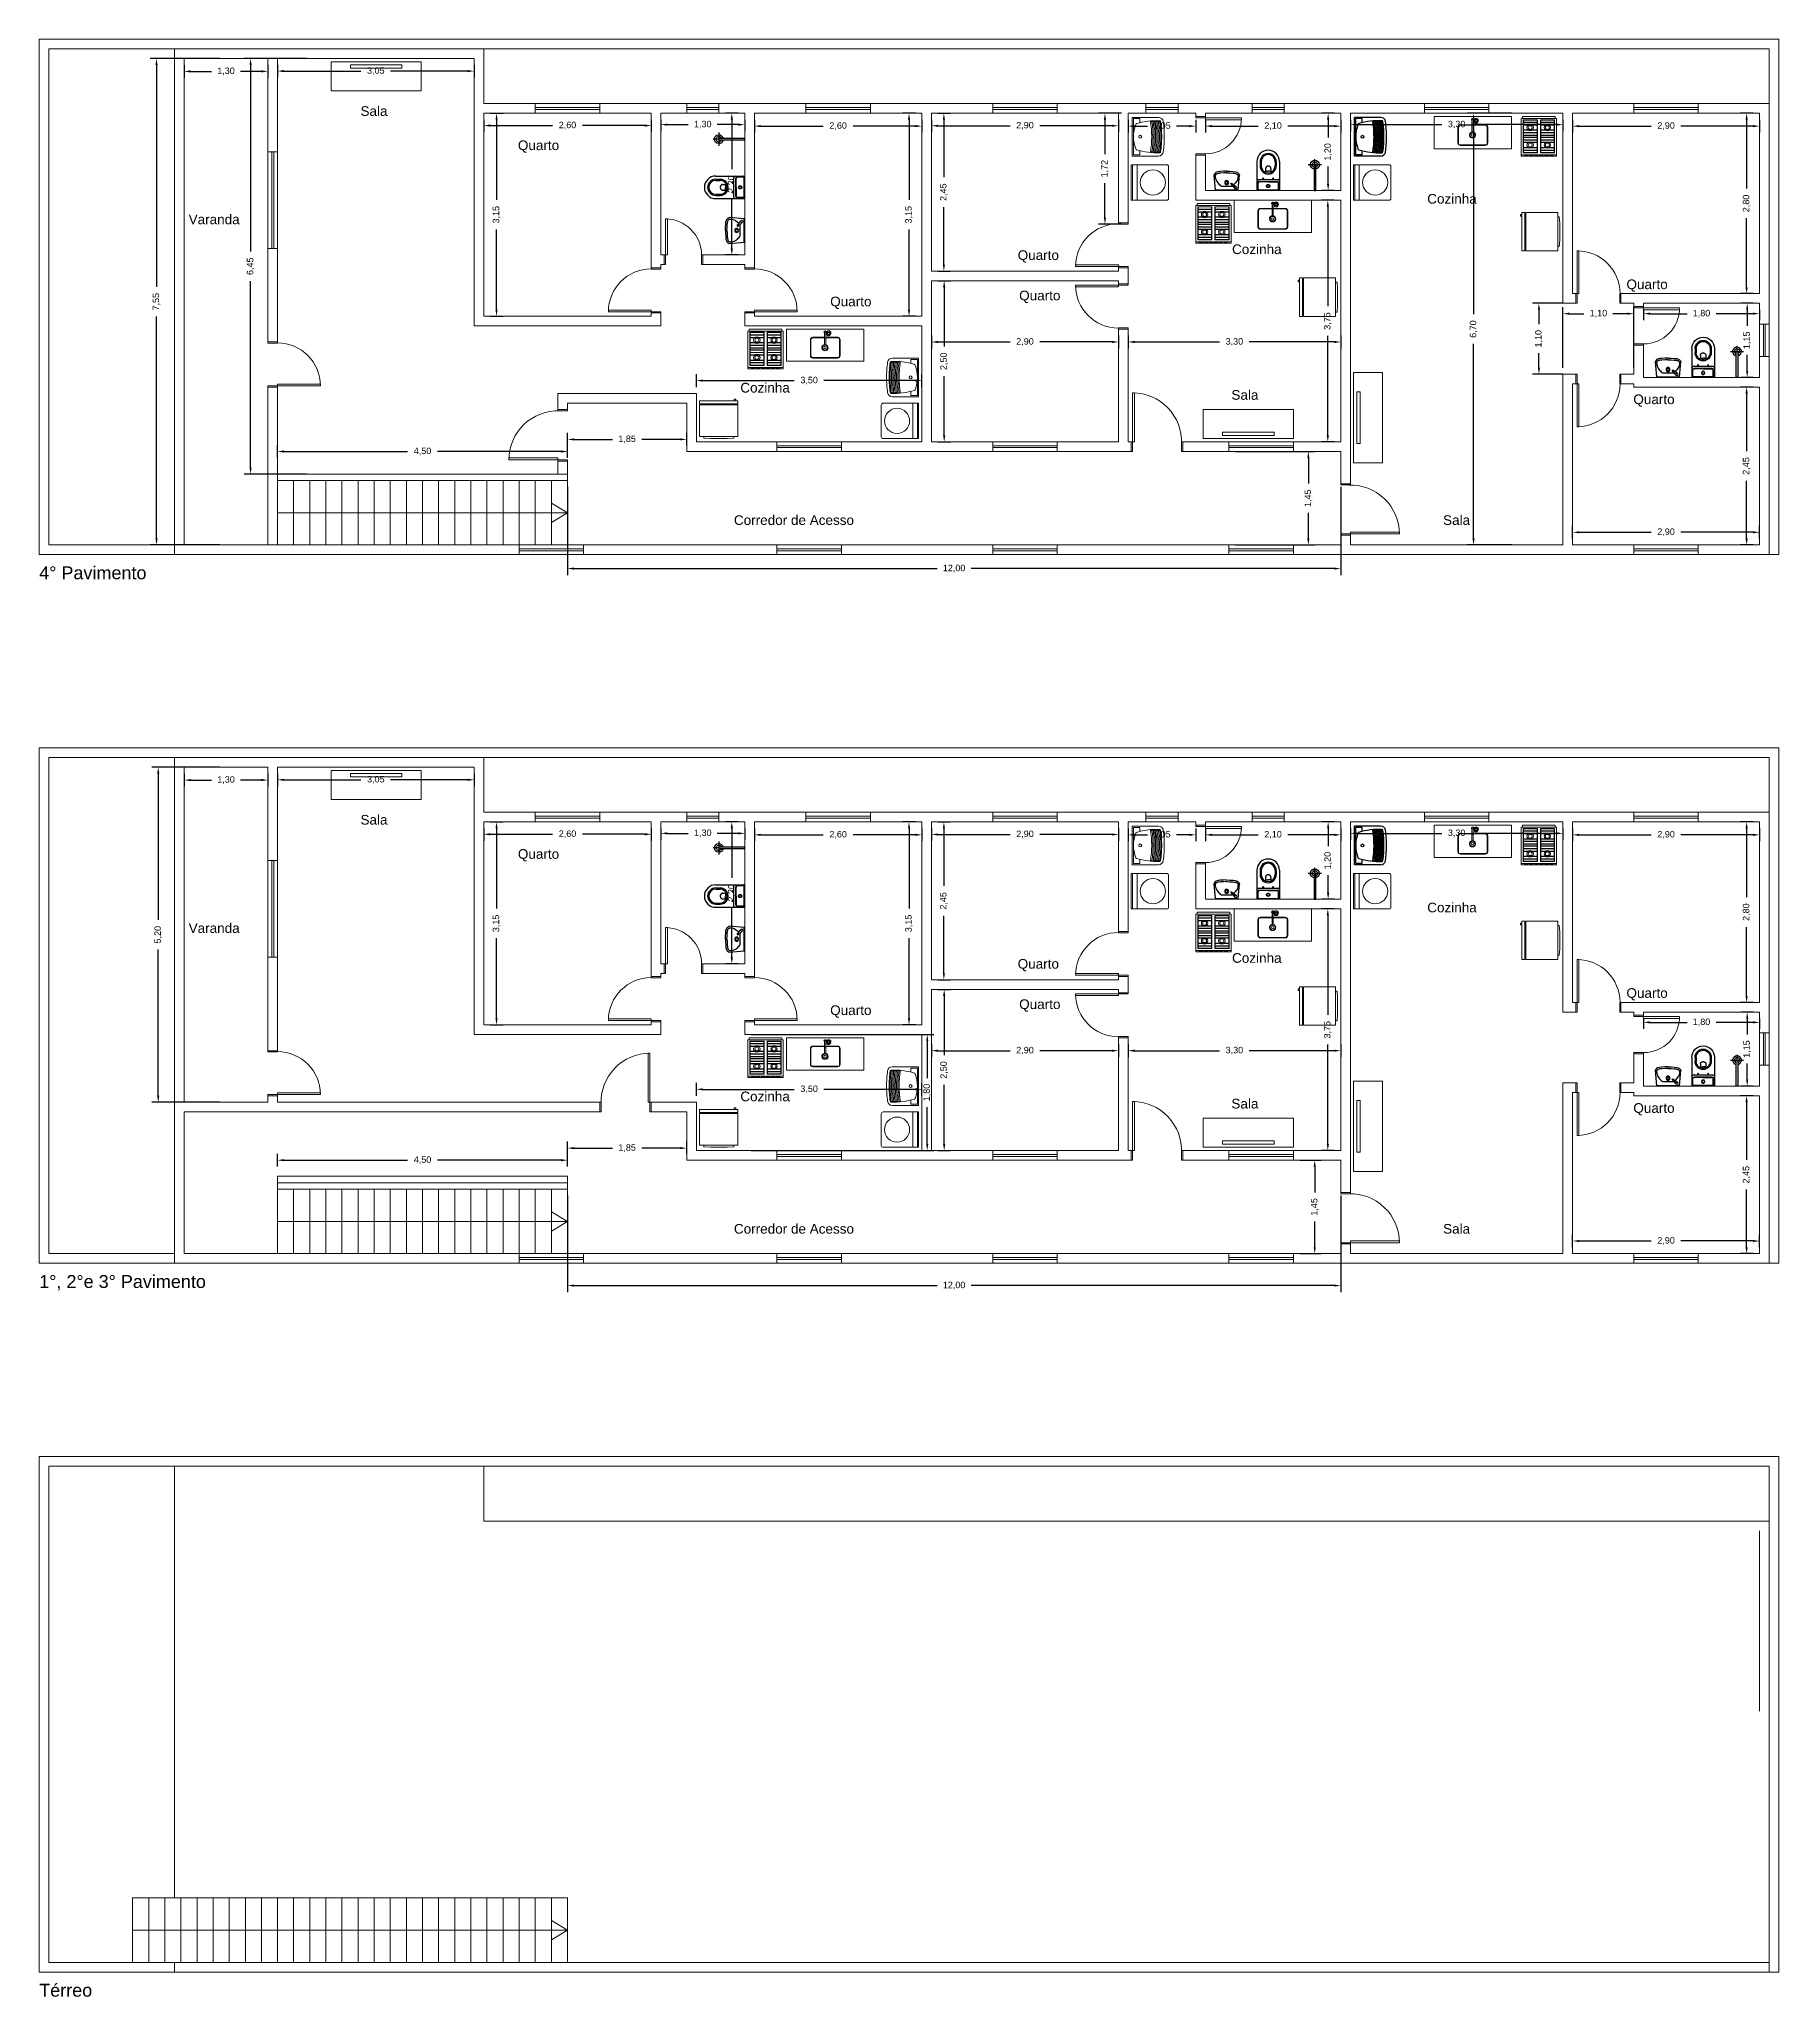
# Model space of a CAD drawing. Header units: millimetres. Extents: x 0 to 27, y -11.4 to 19.
import ezdxf

# ---------------------------------------------------------------- set-up
doc = ezdxf.new("R2010")
doc.units = ezdxf.units.MM
doc.linetypes.add('DASHED', pattern=[15, 12, -3])
for name, color, linetype, lineweight in [('Cotas', 3, 'Continuous', 9), ('Cozinha', 252, 'Continuous', 20), ('Edificação', 251, 'Continuous', 20), ('Portas', 251, 'Continuous', 9)]:
    doc.layers.add(name, color=color, linetype=linetype, lineweight=lineweight)
doc.layers.add('TEXTO', color=7, linetype='Continuous')
doc.layers.add('WC', color=252, linetype='Continuous')
doc.styles.get("Standard").update_dxf_attribs({"font": 'arial.ttf'})
doc.styles.add('TEXTO_NOMEQUADRO', font='arial.ttf')
doc.dimstyles.new('ISO-25', dxfattribs={"dimtxt": 0.1, "dimasz": 0.1, "dimexe": 0.1, "dimexo": 0.1, "dimgap": 0.1, "dimtad": 0, "dimzin": 1, "dimtxsty": 'Standard', "dimcen": 0.1, "dimadec": 0, "dimazin": 0, "dimtfac": 1, "dimtmove": 0, "dimatfit": 3, "dimfxl": 1, "dimarcsym": 0})

msp = doc.modelspace()

# ---------------------------------------------------------------- texts
at = {"layer": 'TEXTO', "attachment_point": 1, "style": 'TEXTO_NOMEQUADRO'}
for s, insert, char_height, width in [('{\\C252;Sala}', (4.987, 17.959), 0.15, 0.67308), ('{\\C252;Quarto}', (7.43, 17.428), 0.15, 0.67308), ('{\\C252;Cozinha}', (21.543, 16.597), 0.15, 0.85423), ('{\\C252;Varanda}', (2.32, 16.277), 0.15, 0.67308), ('{\\C252;Cozinha}', (18.514, 15.814), 0.15, 0.85423), ('{\\C252;Quarto}', (15.187, 15.723), 0.15, 0.67308), ('{\\C252;Quarto}', (24.635, 15.27), 0.15, 0.67308), ('{\\C252;Quarto}', (12.277, 15.003), 0.15, 0.67308), ('{\\C252;Quarto}', (15.21, 15.096), 0.15, 0.67308), ('{\\C252;Cozinha}', (10.882, 13.665), 0.15, 0.85423), ('{\\C252;Sala}', (18.504, 13.553), 0.15, 0.67308), ('{\\C252;Quarto}', (24.742, 13.485), 0.15, 0.67308), ('{\\C252;Corredor de Acesso}', (10.783, 11.61), 0.15, 2.10012), ('{\\C252;Sala}', (21.789, 11.61), 0.15, 0.67308), ('4%%D Pavimento', (0.001, 10.817), 0.2, 2.51825), ('{\\C252;Sala}', (4.987, 6.959), 0.15, 0.67308), ('{\\C252;Quarto}', (7.43, 6.428), 0.15, 0.67308), ('{\\C252;Cozinha}', (21.543, 5.597), 0.15, 0.85423), ('{\\C252;Varanda}', (2.32, 5.277), 0.15, 0.67308), ('{\\C252;Quarto}', (15.187, 4.723), 0.15, 0.67308), ('{\\C252;Cozinha}', (18.514, 4.814), 0.15, 0.85423), ('{\\C252;Quarto}', (24.635, 4.27), 0.15, 0.67308), ('{\\C252;Quarto}', (12.277, 4.003), 0.15, 0.67308), ('{\\C252;Quarto}', (15.21, 4.096), 0.15, 0.67308), ('{\\C252;Cozinha}', (10.882, 2.665), 0.15, 0.85423), ('{\\C252;Sala}', (18.504, 2.553), 0.15, 0.67308), ('{\\C252;Quarto}', (24.742, 2.485), 0.15, 0.67308), ('{\\C252;Corredor de Acesso}', (10.783, 0.61), 0.15, 2.10012), ('{\\C252;Sala}', (21.789, 0.61), 0.15, 0.67308), ('1%%D, 2°e 3%%D Pavimento', (0.001, -0.183), 0.2, 2.87016), ('Térreo', (0.001, -11.183), 0.2, 1.69701)]:
    msp.add_mtext(s, dxfattribs=dict(at, insert=insert, char_height=char_height, width=width))

# ---------------------------------------------------------------- blocks, each defined once
blk = doc.blocks.new('*D17')
at = {"layer": 'Cotas', "color": 0, "lineweight": -2, "transparency": 16777216}
for p, q in [((2.25, 18.6), (2.25, 18.4)), ((3.55, 18.6), (3.55, 18.4)), ((2.35, 18.5), (2.675, 18.5)), ((3.45, 18.5), (3.125, 18.5))]:
    blk.add_line(p, q, dxfattribs=at)
at = {"layer": 'Cotas', "color": 0, "transparency": 16777216}
for points in [[(2.35, 18.517), (2.35, 18.483), (2.25, 18.5)], [(3.45, 18.517), (3.45, 18.483), (3.55, 18.5)]]:
    blk.add_solid(points, dxfattribs=at)
at = {"layer": 'Defpoints', "color": 0, "transparency": 16777216}
for p in [(2.25, 18.7), (3.55, 18.7), (3.55, 18.5)]:
    blk.add_point(p, dxfattribs=at)
at = {"layer": 'Cotas', "color": 0, "transparency": 16777216, "insert": (2.9, 18.5), "char_height": 0.1, "attachment_point": 5}
blk.add_mtext('1,30', dxfattribs=at)
blk = doc.blocks.new('*D18')
at = {"layer": 'Cotas', "color": 0, "lineweight": -2, "transparency": 16777216}
for p, q in [((3.7, 18.6), (3.7, 18.404)), ((6.75, 18.6), (6.75, 18.404)), ((3.8, 18.504), (4.995, 18.504)), ((6.65, 18.504), (5.455, 18.504))]:
    blk.add_line(p, q, dxfattribs=at)
at = {"layer": 'Cotas', "color": 0, "transparency": 16777216}
for points in [[(3.8, 18.521), (3.8, 18.487), (3.7, 18.504)], [(6.65, 18.521), (6.65, 18.487), (6.75, 18.504)]]:
    blk.add_solid(points, dxfattribs=at)
at = {"layer": 'Defpoints', "color": 0, "transparency": 16777216}
for p in [(3.7, 18.7), (6.75, 18.7), (6.75, 18.504)]:
    blk.add_point(p, dxfattribs=at)
at = {"layer": 'Cotas', "color": 0, "transparency": 16777216, "insert": (5.225, 18.504), "char_height": 0.1, "attachment_point": 5}
blk.add_mtext('3,05', dxfattribs=at)
blk = doc.blocks.new('*D19')
at = {"layer": 'Cotas', "color": 0, "lineweight": -2, "transparency": 16777216}
for p, q in [((6.9, 17.75), (6.9, 17.559)), ((7, 17.659), (7.969, 17.659)), ((9.4, 17.659), (8.431, 17.659)), ((9.5, 17.75), (9.5, 17.559))]:
    blk.add_line(p, q, dxfattribs=at)
at = {"layer": 'Cotas', "color": 0, "transparency": 16777216}
for points in [[(7, 17.676), (7, 17.642), (6.9, 17.659)], [(9.4, 17.676), (9.4, 17.642), (9.5, 17.659)]]:
    blk.add_solid(points, dxfattribs=at)
at = {"layer": 'Defpoints', "color": 0, "transparency": 16777216}
for p in [(6.9, 17.85), (9.5, 17.85), (9.5, 17.659)]:
    blk.add_point(p, dxfattribs=at)
at = {"layer": 'Cotas', "color": 0, "transparency": 16777216, "insert": (8.2, 17.659), "char_height": 0.1, "attachment_point": 5}
blk.add_mtext('2,60', dxfattribs=at)
blk = doc.blocks.new('*D20')
at = {"layer": 'Cotas', "color": 0, "lineweight": -2, "transparency": 16777216}
for p, q in [((9.65, 17.75), (9.65, 17.573)), ((9.75, 17.673), (10.075, 17.673)), ((10.85, 17.673), (10.525, 17.673)), ((10.95, 17.75), (10.95, 17.573))]:
    blk.add_line(p, q, dxfattribs=at)
at = {"layer": 'Cotas', "color": 0, "transparency": 16777216}
for points in [[(9.75, 17.69), (9.75, 17.656), (9.65, 17.673)], [(10.85, 17.69), (10.85, 17.656), (10.95, 17.673)]]:
    blk.add_solid(points, dxfattribs=at)
at = {"layer": 'Defpoints', "color": 0, "transparency": 16777216}
for p in [(9.65, 17.85), (10.95, 17.85), (10.95, 17.673)]:
    blk.add_point(p, dxfattribs=at)
at = {"layer": 'Cotas', "color": 0, "transparency": 16777216, "insert": (10.3, 17.673), "char_height": 0.1, "attachment_point": 5}
blk.add_mtext('1,30', dxfattribs=at)
blk = doc.blocks.new('*D21')
at = {"layer": 'Cotas', "color": 0, "lineweight": -2, "transparency": 16777216}
for p, q in [((11.1, 17.75), (11.1, 17.55)), ((11.2, 17.65), (12.169, 17.65)), ((13.6, 17.65), (12.631, 17.65)), ((13.7, 17.75), (13.7, 17.55))]:
    blk.add_line(p, q, dxfattribs=at)
at = {"layer": 'Cotas', "color": 0, "transparency": 16777216}
for points in [[(11.2, 17.667), (11.2, 17.634), (11.1, 17.65)], [(13.6, 17.667), (13.6, 17.634), (13.7, 17.65)]]:
    blk.add_solid(points, dxfattribs=at)
at = {"layer": 'Defpoints', "color": 0, "transparency": 16777216}
for p in [(11.1, 17.85), (13.7, 17.85), (13.7, 17.65)]:
    blk.add_point(p, dxfattribs=at)
at = {"layer": 'Cotas', "color": 0, "transparency": 16777216, "insert": (12.4, 17.65), "char_height": 0.1, "attachment_point": 5}
blk.add_mtext('2,60', dxfattribs=at)
blk = doc.blocks.new('*D22')
at = {"layer": 'Cotas', "color": 0, "lineweight": -2, "transparency": 16777216}
for p, q in [((13.85, 17.75), (13.85, 17.556)), ((13.95, 17.656), (15.069, 17.656)), ((16.65, 17.656), (15.531, 17.656)), ((16.75, 17.75), (16.75, 17.556))]:
    blk.add_line(p, q, dxfattribs=at)
at = {"layer": 'Cotas', "color": 0, "transparency": 16777216}
for points in [[(13.95, 17.672), (13.95, 17.639), (13.85, 17.656)], [(16.65, 17.672), (16.65, 17.639), (16.75, 17.656)]]:
    blk.add_solid(points, dxfattribs=at)
at = {"layer": 'Defpoints', "color": 0, "transparency": 16777216}
for p in [(13.85, 17.85), (16.75, 17.85), (16.75, 17.656)]:
    blk.add_point(p, dxfattribs=at)
at = {"layer": 'Cotas', "color": 0, "transparency": 16777216, "insert": (15.3, 17.656), "char_height": 0.1, "attachment_point": 5}
blk.add_mtext('2,90', dxfattribs=at)
blk = doc.blocks.new('*D23')
at = {"layer": 'Cotas', "color": 0, "lineweight": -2, "transparency": 16777216}
for p, q in [((23.8, 17.75), (23.8, 17.55)), ((23.9, 17.65), (25.019, 17.65)), ((26.6, 17.65), (25.481, 17.65)), ((26.7, 17.75), (26.7, 17.55))]:
    blk.add_line(p, q, dxfattribs=at)
at = {"layer": 'Cotas', "color": 0, "transparency": 16777216}
for points in [[(23.9, 17.667), (23.9, 17.633), (23.8, 17.65)], [(26.6, 17.667), (26.6, 17.633), (26.7, 17.65)]]:
    blk.add_solid(points, dxfattribs=at)
at = {"layer": 'Defpoints', "color": 0, "transparency": 16777216}
for p in [(23.8, 17.85), (23.8, 17.65), (26.7, 17.85)]:
    blk.add_point(p, dxfattribs=at)
at = {"layer": 'Cotas', "color": 0, "transparency": 16777216, "insert": (25.25, 17.65), "char_height": 0.1, "attachment_point": 5}
blk.add_mtext('2,90', dxfattribs=at)
blk = doc.blocks.new('*D3')
at = {"layer": 'Cotas', "color": 0, "lineweight": -2, "transparency": 16777216}
for p, q in [((20.35, 17.75), (20.35, 17.573)), ((20.45, 17.673), (21.77, 17.673)), ((23.55, 17.673), (22.23, 17.673)), ((23.65, 17.75), (23.65, 17.573))]:
    blk.add_line(p, q, dxfattribs=at)
at = {"layer": 'Cotas', "color": 0, "transparency": 16777216}
for points in [[(20.45, 17.69), (20.45, 17.657), (20.35, 17.673)], [(23.55, 17.69), (23.55, 17.657), (23.65, 17.673)]]:
    blk.add_solid(points, dxfattribs=at)
at = {"layer": 'Defpoints', "color": 0, "transparency": 16777216}
for p in [(20.35, 17.85), (20.35, 17.673), (23.65, 17.85)]:
    blk.add_point(p, dxfattribs=at)
at = {"layer": 'Cotas', "color": 0, "transparency": 16777216, "insert": (22, 17.673), "char_height": 0.1, "attachment_point": 5}
blk.add_mtext('3,30', dxfattribs=at)
blk = doc.blocks.new('*D24')
at = {"layer": 'Cotas', "color": 0, "lineweight": -2, "transparency": 16777216}
for p, q in [((13.85, 14.4), (13.85, 14.2)), ((13.95, 14.3), (15.069, 14.3)), ((16.65, 14.3), (15.531, 14.3)), ((16.75, 14.4), (16.75, 14.2))]:
    blk.add_line(p, q, dxfattribs=at)
at = {"layer": 'Cotas', "color": 0, "transparency": 16777216}
for points in [[(13.95, 14.317), (13.95, 14.283), (13.85, 14.3)], [(16.65, 14.317), (16.65, 14.283), (16.75, 14.3)]]:
    blk.add_solid(points, dxfattribs=at)
at = {"layer": 'Defpoints', "color": 0, "transparency": 16777216}
for p in [(13.85, 14.5), (13.85, 14.3), (16.75, 14.5)]:
    blk.add_point(p, dxfattribs=at)
at = {"layer": 'Cotas', "color": 0, "transparency": 16777216, "insert": (15.3, 14.3), "char_height": 0.1, "attachment_point": 5}
blk.add_mtext('2,90', dxfattribs=at)
blk = doc.blocks.new('*D25')
at = {"layer": 'Cotas', "color": 0, "lineweight": -2, "transparency": 16777216}
for p, q in [((10.2, 13.6), (10.2, 13.8)), ((10.3, 13.7), (11.72, 13.7)), ((13.6, 13.7), (12.18, 13.7)), ((13.7, 13.6), (13.7, 13.8))]:
    blk.add_line(p, q, dxfattribs=at)
at = {"layer": 'Cotas', "color": 0, "transparency": 16777216}
for points in [[(10.3, 13.717), (10.3, 13.683), (10.2, 13.7)], [(13.6, 13.717), (13.6, 13.683), (13.7, 13.7)]]:
    blk.add_solid(points, dxfattribs=at)
at = {"layer": 'Defpoints', "color": 0, "transparency": 16777216}
for p in [(13.7, 13.7), (10.2, 13.5), (13.7, 13.5)]:
    blk.add_point(p, dxfattribs=at)
at = {"layer": 'Cotas', "color": 0, "transparency": 16777216, "insert": (11.95, 13.7), "char_height": 0.1, "attachment_point": 5}
blk.add_mtext('3,50', dxfattribs=at)
blk = doc.blocks.new('*D4')
at = {"layer": 'Cotas', "color": 0, "lineweight": -2, "transparency": 16777216}
for p, q in [((3.7, 12.5), (3.7, 12.7)), ((3.8, 12.6), (5.718, 12.6)), ((8.1, 12.6), (6.182, 12.6)), ((8.2, 12.5), (8.2, 12.7))]:
    blk.add_line(p, q, dxfattribs=at)
at = {"layer": 'Cotas', "color": 0, "transparency": 16777216}
for points in [[(3.8, 12.617), (3.8, 12.583), (3.7, 12.6)], [(8.1, 12.617), (8.1, 12.583), (8.2, 12.6)]]:
    blk.add_solid(points, dxfattribs=at)
at = {"layer": 'Defpoints', "color": 0, "transparency": 16777216}
for p in [(3.7, 12.6), (3.7, 12.4), (8.2, 12.4)]:
    blk.add_point(p, dxfattribs=at)
at = {"layer": 'Cotas', "color": 0, "transparency": 16777216, "insert": (5.95, 12.6), "char_height": 0.1, "attachment_point": 5}
blk.add_mtext('4,50', dxfattribs=at)
blk = doc.blocks.new('*D26')
at = {"layer": 'Cotas', "color": 0, "lineweight": -2, "transparency": 16777216}
for p, q in [((8.2, 12.7), (8.2, 12.888)), ((8.3, 12.788), (8.899, 12.788)), ((9.95, 12.788), (9.351, 12.788)), ((10.05, 12.7), (10.05, 12.888))]:
    blk.add_line(p, q, dxfattribs=at)
at = {"layer": 'Cotas', "color": 0, "transparency": 16777216}
for points in [[(8.3, 12.804), (8.3, 12.771), (8.2, 12.788)], [(9.95, 12.804), (9.95, 12.771), (10.05, 12.788)]]:
    blk.add_solid(points, dxfattribs=at)
at = {"layer": 'Defpoints', "color": 0, "transparency": 16777216}
for p in [(8.2, 12.788), (8.2, 12.6), (10.05, 12.6)]:
    blk.add_point(p, dxfattribs=at)
at = {"layer": 'Cotas', "color": 0, "transparency": 16777216, "insert": (9.125, 12.788), "char_height": 0.1, "attachment_point": 5}
blk.add_mtext('1,85', dxfattribs=at)
blk = doc.blocks.new('*D27')
at = {"layer": 'Cotas', "color": 0, "lineweight": -2, "transparency": 16777216}
for p, q in [((7, 17.85), (7.199, 17.85)), ((7.099, 17.75), (7.099, 16.505)), ((7.099, 14.8), (7.099, 16.045)), ((7, 14.7), (7.199, 14.7))]:
    blk.add_line(p, q, dxfattribs=at)
at = {"layer": 'Cotas', "color": 0, "transparency": 16777216}
for points in [[(7.082, 17.75), (7.115, 17.75), (7.099, 17.85)], [(7.082, 14.8), (7.115, 14.8), (7.099, 14.7)]]:
    blk.add_solid(points, dxfattribs=at)
at = {"layer": 'Defpoints', "color": 0, "transparency": 16777216}
for p in [(6.9, 17.85), (6.9, 14.7), (7.099, 14.7)]:
    blk.add_point(p, dxfattribs=at)
at = {"layer": 'Cotas', "color": 0, "transparency": 16777216, "insert": (7.099, 16.275), "char_height": 0.1, "attachment_point": 5, "rotation": 90}
blk.add_mtext('3,15', dxfattribs=at)
blk = doc.blocks.new('*D28')
at = {"layer": 'Cotas', "color": 0, "lineweight": -2, "transparency": 16777216}
for p, q in [((10.85, 17.85), (10.65, 17.85)), ((10.75, 17.75), (10.75, 16.981)), ((10.75, 15.75), (10.75, 16.519)), ((10.85, 15.65), (10.65, 15.65))]:
    blk.add_line(p, q, dxfattribs=at)
at = {"layer": 'Cotas', "color": 0, "transparency": 16777216}
for points in [[(10.733, 17.75), (10.767, 17.75), (10.75, 17.85)], [(10.733, 15.75), (10.767, 15.75), (10.75, 15.65)]]:
    blk.add_solid(points, dxfattribs=at)
at = {"layer": 'Defpoints', "color": 0, "transparency": 16777216}
for p in [(10.75, 17.85), (10.95, 17.85), (10.95, 15.65)]:
    blk.add_point(p, dxfattribs=at)
at = {"layer": 'Cotas', "color": 0, "transparency": 16777216, "insert": (10.75, 16.75), "char_height": 0.1, "attachment_point": 5, "rotation": 90}
blk.add_mtext('2,20', dxfattribs=at)
blk = doc.blocks.new('*D5')
at = {"layer": 'Cotas', "color": 0, "lineweight": -2, "transparency": 16777216}
for p, q in [((13.6, 17.85), (13.4, 17.85)), ((13.5, 17.75), (13.5, 16.505)), ((13.5, 14.8), (13.5, 16.045)), ((13.6, 14.7), (13.4, 14.7))]:
    blk.add_line(p, q, dxfattribs=at)
at = {"layer": 'Cotas', "color": 0, "transparency": 16777216}
for points in [[(13.484, 17.75), (13.517, 17.75), (13.5, 17.85)], [(13.484, 14.8), (13.517, 14.8), (13.5, 14.7)]]:
    blk.add_solid(points, dxfattribs=at)
at = {"layer": 'Defpoints', "color": 0, "transparency": 16777216}
for p in [(13.7, 17.85), (13.5, 14.7), (13.7, 14.7)]:
    blk.add_point(p, dxfattribs=at)
at = {"layer": 'Cotas', "color": 0, "transparency": 16777216, "insert": (13.5, 16.275), "char_height": 0.1, "attachment_point": 5, "rotation": 90}
blk.add_mtext('3,15', dxfattribs=at)
blk = doc.blocks.new('*D6')
at = {"layer": 'Cotas', "color": 0, "lineweight": -2, "transparency": 16777216}
for p, q in [((13.95, 17.85), (14.141, 17.85)), ((14.041, 17.75), (14.041, 16.856)), ((14.041, 15.5), (14.041, 16.394)), ((13.95, 15.4), (14.141, 15.4))]:
    blk.add_line(p, q, dxfattribs=at)
at = {"layer": 'Cotas', "color": 0, "transparency": 16777216}
for points in [[(14.025, 17.75), (14.058, 17.75), (14.041, 17.85)], [(14.025, 15.5), (14.058, 15.5), (14.041, 15.4)]]:
    blk.add_solid(points, dxfattribs=at)
at = {"layer": 'Defpoints', "color": 0, "transparency": 16777216}
for p in [(13.85, 17.85), (14.041, 17.85), (13.85, 15.4)]:
    blk.add_point(p, dxfattribs=at)
at = {"layer": 'Cotas', "color": 0, "transparency": 16777216, "insert": (14.041, 16.625), "char_height": 0.1, "attachment_point": 5, "rotation": 90}
blk.add_mtext('2,45', dxfattribs=at)
blk = doc.blocks.new('*D7')
at = {"layer": 'Cotas', "color": 0, "lineweight": -2, "transparency": 16777216}
for p, q in [((13.95, 15.25), (14.146, 15.25)), ((14.046, 15.15), (14.046, 14.231)), ((14.046, 12.85), (14.046, 13.769)), ((13.95, 12.75), (14.146, 12.75))]:
    blk.add_line(p, q, dxfattribs=at)
at = {"layer": 'Cotas', "color": 0, "transparency": 16777216}
for points in [[(14.029, 15.15), (14.063, 15.15), (14.046, 15.25)], [(14.029, 12.85), (14.063, 12.85), (14.046, 12.75)]]:
    blk.add_solid(points, dxfattribs=at)
at = {"layer": 'Defpoints', "color": 0, "transparency": 16777216}
for p in [(13.85, 15.25), (13.85, 12.75), (14.046, 12.75)]:
    blk.add_point(p, dxfattribs=at)
at = {"layer": 'Cotas', "color": 0, "transparency": 16777216, "insert": (14.046, 14), "char_height": 0.1, "attachment_point": 5, "rotation": 90}
blk.add_mtext('2,50', dxfattribs=at)
blk = doc.blocks.new('*D8')
at = {"layer": 'Cotas', "color": 0, "lineweight": -2, "transparency": 16777216}
for p, q in [((20.1, 17.85), (19.905, 17.85)), ((20.005, 17.75), (20.005, 17.475)), ((20.005, 16.75), (20.005, 17.025)), ((20.1, 16.65), (19.905, 16.65))]:
    blk.add_line(p, q, dxfattribs=at)
at = {"layer": 'Cotas', "color": 0, "transparency": 16777216}
for points in [[(19.988, 17.75), (20.022, 17.75), (20.005, 17.85)], [(19.988, 16.75), (20.022, 16.75), (20.005, 16.65)]]:
    blk.add_solid(points, dxfattribs=at)
at = {"layer": 'Defpoints', "color": 0, "transparency": 16777216}
for p in [(20.2, 17.85), (20.005, 16.65), (20.2, 16.65)]:
    blk.add_point(p, dxfattribs=at)
at = {"layer": 'Cotas', "color": 0, "transparency": 16777216, "insert": (20.005, 17.25), "char_height": 0.1, "attachment_point": 5, "rotation": 90}
blk.add_mtext('1,20', dxfattribs=at)
blk = doc.blocks.new('*D9')
at = {"layer": 'Cotas', "color": 0, "lineweight": -2, "transparency": 16777216}
for p, q in [((18.1, 17.75), (18.1, 17.55)), ((18.2, 17.65), (18.919, 17.65)), ((20.1, 17.65), (19.381, 17.65)), ((20.2, 17.75), (20.2, 17.55))]:
    blk.add_line(p, q, dxfattribs=at)
at = {"layer": 'Cotas', "color": 0, "transparency": 16777216}
for points in [[(18.2, 17.667), (18.2, 17.633), (18.1, 17.65)], [(20.1, 17.667), (20.1, 17.633), (20.2, 17.65)]]:
    blk.add_solid(points, dxfattribs=at)
at = {"layer": 'Defpoints', "color": 0, "transparency": 16777216}
for p in [(18.1, 17.85), (20.2, 17.85), (20.2, 17.65)]:
    blk.add_point(p, dxfattribs=at)
at = {"layer": 'Cotas', "color": 0, "transparency": 16777216, "insert": (19.15, 17.65), "char_height": 0.1, "attachment_point": 5}
blk.add_mtext('2,10', dxfattribs=at)
blk = doc.blocks.new('*D10')
at = {"layer": 'Cotas', "color": 0, "lineweight": -2, "transparency": 16777216}
for p, q in [((26.6, 13.6), (26.4, 13.6)), ((26.5, 13.5), (26.5, 12.606)), ((26.5, 11.25), (26.5, 12.144)), ((26.6, 11.15), (26.4, 11.15))]:
    blk.add_line(p, q, dxfattribs=at)
at = {"layer": 'Cotas', "color": 0, "transparency": 16777216}
for points in [[(26.483, 13.5), (26.517, 13.5), (26.5, 13.6)], [(26.483, 11.25), (26.517, 11.25), (26.5, 11.15)]]:
    blk.add_solid(points, dxfattribs=at)
at = {"layer": 'Defpoints', "color": 0, "transparency": 16777216}
for p in [(26.7, 13.6), (26.5, 11.15), (26.7, 11.15)]:
    blk.add_point(p, dxfattribs=at)
at = {"layer": 'Cotas', "color": 0, "transparency": 16777216, "insert": (26.5, 12.375), "char_height": 0.1, "attachment_point": 5, "rotation": 90}
blk.add_mtext('2,45', dxfattribs=at)
blk = doc.blocks.new('*D11')
at = {"layer": 'Cotas', "color": 0, "lineweight": -2, "transparency": 16777216}
for p, q in [((23.8, 11.25), (23.8, 11.446)), ((23.9, 11.346), (25.019, 11.346)), ((26.6, 11.346), (25.481, 11.346)), ((26.7, 11.25), (26.7, 11.446))]:
    blk.add_line(p, q, dxfattribs=at)
at = {"layer": 'Cotas', "color": 0, "transparency": 16777216}
for points in [[(23.9, 11.362), (23.9, 11.329), (23.8, 11.346)], [(26.6, 11.362), (26.6, 11.329), (26.7, 11.346)]]:
    blk.add_solid(points, dxfattribs=at)
at = {"layer": 'Defpoints', "color": 0, "transparency": 16777216}
for p in [(23.8, 11.346), (23.8, 11.15), (26.7, 11.15)]:
    blk.add_point(p, dxfattribs=at)
at = {"layer": 'Cotas', "color": 0, "transparency": 16777216, "insert": (25.25, 11.346), "char_height": 0.1, "attachment_point": 5}
blk.add_mtext('2,90', dxfattribs=at)
blk = doc.blocks.new('*D12')
at = {"layer": 'Cotas', "color": 0, "lineweight": -2, "transparency": 16777216}
for p, q in [((20.1, 16.5), (19.9, 16.5)), ((20, 16.4), (20, 14.855)), ((20, 12.85), (20, 14.395)), ((20.1, 12.75), (19.9, 12.75))]:
    blk.add_line(p, q, dxfattribs=at)
at = {"layer": 'Cotas', "color": 0, "transparency": 16777216}
for points in [[(19.983, 16.4), (20.017, 16.4), (20, 16.5)], [(19.983, 12.85), (20.017, 12.85), (20, 12.75)]]:
    blk.add_solid(points, dxfattribs=at)
at = {"layer": 'Defpoints', "color": 0, "transparency": 16777216}
for p in [(20.2, 16.5), (20, 12.75), (20.2, 12.75)]:
    blk.add_point(p, dxfattribs=at)
at = {"layer": 'Cotas', "color": 0, "transparency": 16777216, "insert": (20, 14.625), "char_height": 0.1, "attachment_point": 5, "rotation": 90}
blk.add_mtext('3,75', dxfattribs=at)
blk = doc.blocks.new('*D13')
at = {"layer": 'Cotas', "color": 0, "lineweight": -2, "transparency": 16777216}
for p, q in [((16.9, 14.4), (16.9, 14.2)), ((17, 14.3), (18.32, 14.3)), ((20.1, 14.3), (18.78, 14.3)), ((20.2, 14.4), (20.2, 14.2))]:
    blk.add_line(p, q, dxfattribs=at)
at = {"layer": 'Cotas', "color": 0, "transparency": 16777216}
for points in [[(17, 14.317), (17, 14.283), (16.9, 14.3)], [(20.1, 14.317), (20.1, 14.283), (20.2, 14.3)]]:
    blk.add_solid(points, dxfattribs=at)
at = {"layer": 'Defpoints', "color": 0, "transparency": 16777216}
for p in [(16.9, 14.5), (20.2, 14.5), (20.2, 14.3)]:
    blk.add_point(p, dxfattribs=at)
at = {"layer": 'Cotas', "color": 0, "transparency": 16777216, "insert": (18.55, 14.3), "char_height": 0.1, "attachment_point": 5}
blk.add_mtext('3,30', dxfattribs=at)
blk = doc.blocks.new('*D14')
at = {"layer": 'Cotas', "color": 0, "lineweight": -2, "transparency": 16777216}
for p, q in [((16.9, 17.75), (16.9, 17.55)), ((17, 17.65), (17.199, 17.65)), ((17.85, 17.65), (17.651, 17.65)), ((17.95, 17.75), (17.95, 17.55))]:
    blk.add_line(p, q, dxfattribs=at)
at = {"layer": 'Cotas', "color": 0, "transparency": 16777216}
for points in [[(17, 17.667), (17, 17.633), (16.9, 17.65)], [(17.85, 17.667), (17.85, 17.633), (17.95, 17.65)]]:
    blk.add_solid(points, dxfattribs=at)
at = {"layer": 'Defpoints', "color": 0, "transparency": 16777216}
for p in [(16.9, 17.85), (17.95, 17.85), (17.95, 17.65)]:
    blk.add_point(p, dxfattribs=at)
at = {"layer": 'Cotas', "color": 0, "transparency": 16777216, "insert": (17.425, 17.65), "char_height": 0.1, "attachment_point": 5}
blk.add_mtext('1,05', dxfattribs=at)
blk = doc.blocks.new('*D15')
at = {"layer": 'Cotas', "color": 0, "lineweight": -2, "transparency": 16777216}
for p, q in [((26.6, 14.9), (26.409, 14.9)), ((26.509, 14.8), (26.509, 14.551)), ((26.509, 13.85), (26.509, 14.099)), ((26.6, 13.75), (26.409, 13.75))]:
    blk.add_line(p, q, dxfattribs=at)
at = {"layer": 'Cotas', "color": 0, "transparency": 16777216}
for points in [[(26.492, 14.8), (26.525, 14.8), (26.509, 14.9)], [(26.492, 13.85), (26.525, 13.85), (26.509, 13.75)]]:
    blk.add_solid(points, dxfattribs=at)
at = {"layer": 'Defpoints', "color": 0, "transparency": 16777216}
for p in [(26.7, 14.9), (26.509, 13.75), (26.7, 13.75)]:
    blk.add_point(p, dxfattribs=at)
at = {"layer": 'Cotas', "color": 0, "transparency": 16777216, "insert": (26.509, 14.325), "char_height": 0.1, "attachment_point": 5, "rotation": 90}
blk.add_mtext('1,15', dxfattribs=at)
blk = doc.blocks.new('*D16')
at = {"layer": 'Cotas', "color": 0, "lineweight": -2, "transparency": 16777216}
for p, q in [((26.6, 17.85), (26.4, 17.85)), ((26.5, 17.75), (26.5, 16.681)), ((26.5, 15.15), (26.5, 16.219)), ((26.6, 15.05), (26.4, 15.05))]:
    blk.add_line(p, q, dxfattribs=at)
at = {"layer": 'Cotas', "color": 0, "transparency": 16777216}
for points in [[(26.483, 17.75), (26.517, 17.75), (26.5, 17.85)], [(26.483, 15.15), (26.517, 15.15), (26.5, 15.05)]]:
    blk.add_solid(points, dxfattribs=at)
at = {"layer": 'Defpoints', "color": 0, "transparency": 16777216}
for p in [(26.7, 17.85), (26.5, 15.05), (26.7, 15.05)]:
    blk.add_point(p, dxfattribs=at)
at = {"layer": 'Cotas', "color": 0, "transparency": 16777216, "insert": (26.5, 16.45), "char_height": 0.1, "attachment_point": 5, "rotation": 90}
blk.add_mtext('2,80', dxfattribs=at)
blk = doc.blocks.new('81_P')
at = {"ltscale": 0.05}
for p, q in [((-0.165, 0), (-0.175, 0)), ((-0.175, -0.01), (-0.175, 0)), ((0.175, 0), (0.165, 0))]:
    blk.add_line(p, q, dxfattribs=at)
for p, q in [((0.165, 0), (-0.165, 0)), ((-0.175, -0.44), (-0.175, -0.01)), ((0.155, -0.16), (-0.155, -0.16)), ((0.14, -0.13), (-0.14, -0.13)), ((0, -0.124), (-0.138, -0.124)), ((0, -0.124), (0.138, -0.124)), ((0.175, -0.44), (0.175, -0.01))]:
    blk.add_line(p, q)
at = {"ltscale": 0.047193}
blk.add_line((0.175, -0.009), (0.175, 0), dxfattribs=at)
at = {"ltscale": 0.497718}
for p, q in [((-0.16, -0.01), (-0.16, -0.11)), ((0.16, -0.01), (0.16, -0.11))]:
    blk.add_line(p, q, dxfattribs=at)
at = {"ltscale": 0.467891}
for p, q in [((-0.158, -0.01), (-0.158, -0.104)), ((0.158, -0.01), (0.158, -0.104))]:
    blk.add_line(p, q, dxfattribs=at)
at = {"ltscale": 0.078144}
for p, q in [((-0.043, -0.29), (-0.045, -0.275)), ((0.043, -0.29), (0.045, -0.275))]:
    blk.add_line(p, q, dxfattribs=at)
at = {"ltscale": 0.214268}
for p in [(-0.043, -0.29), (0.043, -0.29)]:
    blk.add_line(p, (0, -0.29), dxfattribs=at)
at = {"ltscale": 0.197279}
for p, q in [((-0.043, -0.329), (-0.043, -0.29)), ((0.043, -0.329), (0.043, -0.29))]:
    blk.add_line(p, q, dxfattribs=at)
at = {"ltscale": 0.339985}
for p, q in [((-0.125, -0.44), (-0.125, -0.372)), ((-0.108, -0.44), (-0.108, -0.372)), ((0.108, -0.44), (0.108, -0.372)), ((0.125, -0.44), (0.125, -0.372))]:
    blk.add_line(p, q, dxfattribs=at)
for points in [[(-0.043, -0.329), (-0.043, -0.331), (-0.043, -0.332), (-0.043, -0.333), (-0.043, -0.334), (-0.042, -0.336), (-0.042, -0.337), (-0.042, -0.338), (-0.042, -0.339), (-0.041, -0.341), (-0.041, -0.342), (-0.04, -0.343), (-0.04, -0.344), (-0.04, -0.345), (-0.039, -0.346), (-0.038, -0.348), (-0.038, -0.349), (-0.037, -0.35), (-0.037, -0.35), (-0.037, -0.351), (-0.036, -0.351), (-0.036, -0.352), (-0.035, -0.353), (-0.035, -0.353), (-0.035, -0.354), (-0.034, -0.354), (-0.034, -0.355), (-0.033, -0.355), (-0.033, -0.356), (-0.033, -0.356), (-0.032, -0.357), (-0.032, -0.357), (-0.031, -0.357), (-0.031, -0.358), (-0.03, -0.358)], [(-0.03, -0.358), (-0.029, -0.359), (-0.028, -0.36), (-0.027, -0.361), (-0.026, -0.362), (-0.025, -0.363), (-0.024, -0.363), (-0.023, -0.364), (-0.022, -0.365), (-0.021, -0.365), (-0.02, -0.366), (-0.018, -0.366), (-0.017, -0.367), (-0.016, -0.367), (-0.015, -0.368), (-0.013, -0.368), (-0.012, -0.369), (-0.012, -0.369), (-0.011, -0.369), (-0.01, -0.369), (-0.01, -0.369), (-0.009, -0.37), (-0.008, -0.37), (-0.008, -0.37), (-0.007, -0.37), (-0.006, -0.37), (-0.006, -0.37), (-0.005, -0.37), (-0.004, -0.37), (-0.004, -0.37), (-0.003, -0.37), (-0.002, -0.37), (-0.002, -0.37), (-0.001, -0.37), (0, -0.37), (0, -0.37)], [(0, -0.37), (0.001, -0.37), (0.003, -0.37), (0.004, -0.37), (0.005, -0.37), (0.007, -0.37), (0.008, -0.37), (0.009, -0.369), (0.011, -0.369), (0.012, -0.369), (0.013, -0.368), (0.014, -0.368), (0.016, -0.368), (0.017, -0.367), (0.018, -0.367), (0.018, -0.367), (0.019, -0.366), (0.019, -0.366), (0.02, -0.366), (0.02, -0.365), (0.021, -0.365), (0.022, -0.365), (0.022, -0.365), (0.023, -0.364), (0.023, -0.364), (0.024, -0.363), (0.024, -0.363), (0.025, -0.363), (0.026, -0.362), (0.026, -0.362), (0.027, -0.362), (0.027, -0.361), (0.028, -0.361), (0.028, -0.36), (0.029, -0.36), (0.029, -0.36), (0.03, -0.359), (0.03, -0.359), (0.03, -0.358)], [(0.03, -0.358), (0.031, -0.358), (0.032, -0.357), (0.033, -0.356), (0.034, -0.355), (0.035, -0.354), (0.035, -0.353), (0.036, -0.352), (0.037, -0.351), (0.037, -0.349), (0.038, -0.348), (0.039, -0.347), (0.039, -0.346), (0.039, -0.345), (0.04, -0.345), (0.04, -0.344), (0.04, -0.344), (0.04, -0.343), (0.041, -0.343), (0.041, -0.342), (0.041, -0.341), (0.041, -0.341), (0.041, -0.34), (0.042, -0.34), (0.042, -0.339), (0.042, -0.338), (0.042, -0.338), (0.042, -0.337), (0.042, -0.336), (0.042, -0.336), (0.042, -0.335), (0.043, -0.335), (0.043, -0.334), (0.043, -0.333), (0.043, -0.333), (0.043, -0.332), (0.043, -0.331), (0.043, -0.331), (0.043, -0.33), (0.043, -0.329)]]:
    blk.add_lwpolyline(points)
for centre, radius in [((-0.078, -0.18), 0.007), ((0, -0.06), 0.02), ((0.078, -0.18), 0.007)]:
    blk.add_circle(centre, radius)
at = {"linetype": 'DASHED'}
blk.add_circle((0, -0.06), 0.0245, dxfattribs=at)
for centre, radius, start, end in [((-0.165, -0.01), 0.01, 90, 180), ((-0.155, -0.14), 0.02, 180, 270), ((-0.15, -0.01), 0.01, 90, 180), ((-0.14, -0.11), 0.02, 180, 270), ((-0.148, -0.01), 0.01, 90, 180), ((-0.138, -0.104), 0.02, 180, 270), ((0, -0.372), 0.125, 0, 180), ((0, -0.372), 0.108, 0, 180), ((0.138, -0.104), 0.02, 270, 0), ((0.14, -0.11), 0.02, 270, 0), ((0.148, -0.01), 0.01, 0, 90), ((0.15, -0.01), 0.01, 0, 90), ((0.155, -0.14), 0.02, 270, 0), ((0.165, -0.01), 0.01, 0, 90), ((0, -0.44), 0.175, 180, 270), ((0, -0.44), 0.125, 180, 270), ((0, -0.44), 0.108, 180, 270), ((0, -0.44), 0.108, 270, 0), ((0, -0.44), 0.175, 270, 0), ((0, -0.44), 0.125, 270, 0)]:
    blk.add_arc(centre, radius, start, end)
blk = doc.blocks.new('CHUV')
at = {"ltscale": 0.05}
for p, q in [((-0.11, 0.446), (0.116, 0.446)), ((-0.011, 0), (-0.011, 0.446)), ((0.003, 0.446), (0.003, 0.541)), ((0.016, 0.446), (0.016, 0))]:
    blk.add_line(p, q, dxfattribs=at)
at = {"ltscale": 2}
blk.add_line((0.016, 0), (-0.011, 0), dxfattribs=at)
at = {"ltscale": 0.05}
for radius, start, end in [(0.076, 279.9358, 260.0642), (0.0459, 286.6015, 253.3985)]:
    blk.add_arc((0.003, 0.446), radius, start, end, dxfattribs=at)
blk = doc.blocks.new('01lavl91')
at = {"linetype": 'Continuous'}
for p, q in [((-0.085, -0.069), (0.086, -0.069)), ((0.125, -0.036), (0.064, -0.107)), ((0.064, -0.107), (0.075, -0.114)), ((0.075, -0.114), (0.15, -0.057))]:
    blk.add_line(p, q, dxfattribs=at)
for points in [[(-0.2, -0.239), (-0.18, -0.009), (0.18, -0.009), (0.2, -0.239)], [(0, -0.299), (-0.048, -0.298), (-0.099, -0.294), (-0.134, -0.29), (-0.161, -0.282), (-0.179, -0.271), (-0.191, -0.256), (-0.2, -0.239)], [(-0.177, -0.228), (-0.176, -0.201), (-0.165, -0.161), (-0.153, -0.141), (-0.132, -0.112), (-0.119, -0.099), (-0.106, -0.086), (-0.093, -0.074), (-0.085, -0.069)], [(0.002, -0.274), (-0.046, -0.272), (-0.098, -0.269), (-0.114, -0.267), (-0.129, -0.265), (-0.138, -0.263), (-0.151, -0.259), (-0.159, -0.255), (-0.163, -0.252), (-0.165, -0.25), (-0.17, -0.242), (-0.174, -0.237), (-0.177, -0.228)], [(-0.002, -0.274), (0.047, -0.272), (0.098, -0.269), (0.115, -0.267), (0.13, -0.265), (0.139, -0.263), (0.152, -0.259), (0.159, -0.255), (0.164, -0.252), (0.165, -0.25), (0.171, -0.242), (0.174, -0.237), (0.178, -0.228)], [(0, -0.299), (0.048, -0.298), (0.1, -0.294), (0.135, -0.29), (0.162, -0.282), (0.18, -0.271), (0.192, -0.256), (0.2, -0.239)], [(0.094, -0.074), (0.086, -0.069)], [(0.178, -0.228), (0.176, -0.201), (0.166, -0.161), (0.153, -0.141), (0.132, -0.112), (0.119, -0.099), (0.109, -0.088)]]:
    blk.add_lwpolyline(points, dxfattribs=at)
for centre, radius in [((0.001, -0.122), 0.0316), ((0.001, -0.122), 0.02), ((0.14, -0.044), 0.0164)]:
    blk.add_circle(centre, radius, dxfattribs=at)
blk = doc.blocks.new('*D29')
at = {"layer": 'Cotas', "color": 0, "lineweight": -2, "transparency": 16777216}
for p, q in [((24.9, 14.8), (24.9, 14.639)), ((25, 14.739), (25.575, 14.739)), ((26.6, 14.739), (26.025, 14.739)), ((26.7, 14.8), (26.7, 14.639))]:
    blk.add_line(p, q, dxfattribs=at)
at = {"layer": 'Cotas', "color": 0, "transparency": 16777216}
for points in [[(25, 14.756), (25, 14.723), (24.9, 14.739)], [(26.6, 14.756), (26.6, 14.723), (26.7, 14.739)]]:
    blk.add_solid(points, dxfattribs=at)
at = {"layer": 'Defpoints', "color": 0, "transparency": 16777216}
for p in [(24.9, 14.9), (26.7, 14.9), (26.7, 14.739)]:
    blk.add_point(p, dxfattribs=at)
at = {"layer": 'Cotas', "color": 0, "transparency": 16777216, "insert": (25.8, 14.739), "char_height": 0.1, "attachment_point": 5}
blk.add_mtext('1,80', dxfattribs=at)
blk = doc.blocks.new('CO-F4PB')
for p, q in [((0.254, 0), (-0.254, 0)), ((0.254, 0), (-0.254, 0)), ((-0.254, 0), (-0.254, -0.03)), ((0.254, -0.03), (0.254, 0)), ((-0.274, -0.03), (-0.274, -0.596)), ((0.273, -0.03), (-0.274, -0.03)), ((-0.243, -0.05), (-0.243, -0.566)), ((-0.024, -0.05), (-0.243, -0.05)), ((-0.024, -0.09), (-0.243, -0.09)), ((-0.024, -0.095), (-0.243, -0.095)), ((-0.024, -0.13), (-0.243, -0.13)), ((-0.024, -0.135), (-0.243, -0.135)), ((-0.024, -0.21), (-0.243, -0.21)), ((-0.024, -0.215), (-0.243, -0.215)), ((-0.024, -0.25), (-0.243, -0.25)), ((-0.024, -0.255), (-0.243, -0.255)), ((-0.024, -0.29), (-0.243, -0.29)), ((-0.024, -0.295), (-0.243, -0.295)), ((-0.239, -0.295), (-0.239, -0.321)), ((-0.028, -0.055), (-0.239, -0.055)), ((-0.239, -0.055), (-0.239, -0.09)), ((-0.239, -0.095), (-0.239, -0.13)), ((-0.239, -0.135), (-0.239, -0.21)), ((-0.239, -0.215), (-0.239, -0.25)), ((-0.239, -0.255), (-0.239, -0.29)), ((-0.028, -0.055), (-0.028, -0.09)), ((-0.028, -0.095), (-0.028, -0.13)), ((-0.028, -0.135), (-0.028, -0.21)), ((-0.028, -0.215), (-0.028, -0.25)), ((-0.028, -0.255), (-0.028, -0.29)), ((-0.028, -0.295), (-0.028, -0.321)), ((-0.024, -0.05), (-0.024, -0.566)), ((0.023, -0.05), (0.023, -0.566)), ((0.243, -0.05), (0.023, -0.05)), ((0.243, -0.09), (0.023, -0.09)), ((0.243, -0.095), (0.023, -0.095)), ((0.243, -0.13), (0.023, -0.13)), ((0.243, -0.135), (0.023, -0.135)), ((0.243, -0.21), (0.023, -0.21)), ((0.243, -0.215), (0.023, -0.215)), ((0.243, -0.25), (0.023, -0.25)), ((0.243, -0.255), (0.023, -0.255)), ((0.243, -0.29), (0.023, -0.29)), ((0.243, -0.295), (0.023, -0.295)), ((0.238, -0.055), (0.028, -0.055)), ((0.028, -0.055), (0.028, -0.09)), ((0.028, -0.095), (0.028, -0.13)), ((0.028, -0.135), (0.028, -0.21)), ((0.028, -0.215), (0.028, -0.25)), ((0.028, -0.255), (0.028, -0.29)), ((0.028, -0.295), (0.028, -0.321)), ((0.238, -0.055), (0.238, -0.09)), ((0.238, -0.095), (0.238, -0.13)), ((0.238, -0.135), (0.238, -0.21)), ((0.238, -0.215), (0.238, -0.25)), ((0.238, -0.255), (0.238, -0.29)), ((0.238, -0.295), (0.238, -0.321)), ((0.243, -0.05), (0.243, -0.566)), ((0.273, -0.596), (0.273, -0.03)), ((-0.274, -0.596), (0.273, -0.596)), ((-0.274, -0.596), (-0.274, -0.616)), ((-0.243, -0.321), (-0.024, -0.321)), ((-0.243, -0.326), (-0.024, -0.326)), ((-0.243, -0.361), (-0.024, -0.361)), ((-0.243, -0.366), (-0.024, -0.366)), ((-0.243, -0.401), (-0.024, -0.401)), ((-0.243, -0.406), (-0.024, -0.406)), ((-0.243, -0.481), (-0.024, -0.481)), ((-0.243, -0.486), (-0.024, -0.486)), ((-0.243, -0.521), (-0.024, -0.521)), ((-0.243, -0.526), (-0.024, -0.526)), ((-0.243, -0.566), (-0.024, -0.566)), ((-0.239, -0.326), (-0.239, -0.361)), ((-0.239, -0.366), (-0.239, -0.401)), ((-0.239, -0.406), (-0.239, -0.481)), ((-0.239, -0.486), (-0.239, -0.521)), ((-0.239, -0.526), (-0.239, -0.561)), ((-0.239, -0.561), (-0.028, -0.561)), ((-0.028, -0.326), (-0.028, -0.361)), ((-0.028, -0.366), (-0.028, -0.401)), ((-0.028, -0.406), (-0.028, -0.481)), ((-0.028, -0.486), (-0.028, -0.521)), ((-0.028, -0.526), (-0.028, -0.561)), ((0.023, -0.321), (0.243, -0.321)), ((0.023, -0.326), (0.243, -0.326)), ((0.023, -0.401), (0.243, -0.401)), ((0.023, -0.406), (0.243, -0.406)), ((0.023, -0.481), (0.243, -0.481)), ((0.023, -0.486), (0.243, -0.486)), ((0.023, -0.521), (0.243, -0.521)), ((0.023, -0.526), (0.243, -0.526)), ((0.023, -0.566), (0.243, -0.566)), ((0.023, -0.361), (0.243, -0.361)), ((0.023, -0.366), (0.243, -0.366)), ((0.028, -0.326), (0.028, -0.361)), ((0.028, -0.366), (0.028, -0.401)), ((0.028, -0.406), (0.028, -0.481)), ((0.028, -0.486), (0.028, -0.521)), ((0.028, -0.526), (0.028, -0.561)), ((0.028, -0.561), (0.238, -0.561)), ((0.238, -0.326), (0.238, -0.361)), ((0.238, -0.366), (0.238, -0.401)), ((0.238, -0.406), (0.238, -0.481)), ((0.238, -0.486), (0.238, -0.521)), ((0.238, -0.526), (0.238, -0.561)), ((0.273, -0.616), (0.273, -0.596)), ((-0.274, -0.616), (0.273, -0.616))]:
    blk.add_line(p, q)
for points in [[(-0.22, -0.606), (-0.17, -0.606), (-0.17, -0.596), (-0.22, -0.596)], [(-0.142, -0.606), (-0.092, -0.606), (-0.092, -0.596), (-0.142, -0.596)], [(-0.064, -0.606), (-0.014, -0.606), (-0.014, -0.596), (-0.064, -0.596)], [(0.014, -0.606), (0.064, -0.606), (0.064, -0.596), (0.014, -0.596)], [(0.092, -0.606), (0.142, -0.606), (0.142, -0.596), (0.092, -0.596)], [(0.17, -0.606), (0.22, -0.606), (0.22, -0.596), (0.17, -0.596)]]:
    blk.add_lwpolyline(points, close=True)
for centre, radius in [((-0.131, -0.173), 0.05), ((-0.131, -0.173), 0.03), ((0.136, -0.173), 0.05), ((0.136, -0.173), 0.03), ((-0.131, -0.443), 0.05), ((-0.131, -0.443), 0.03), ((0.136, -0.443), 0.05), ((0.136, -0.443), 0.03)]:
    blk.add_circle(centre, radius)
blk = doc.blocks.new('DUPLEX320PL')
for p, q in [((-0.058, -0.125), (-0.058, -0.618)), ((-0.058, -0.125), (0.538, -0.125)), ((0.538, -0.618), (0.538, -0.125)), ((0.538, -0.618), (-0.058, -0.618)), ((0.538, -0.634), (-0.058, -0.634)), ((-0.058, -0.634), (-0.058, -0.68)), ((-0.058, -0.68), (0.538, -0.68)), ((-0.023, -0.618), (-0.023, -0.634)), ((0.503, -0.634), (0.503, -0.618)), ((0.538, -0.634), (0.538, -0.68))]:
    blk.add_line(p, q)
blk.add_lwpolyline([(0.471, -0.125), (0.471, -0.1), (0.371, -0.093), (0.109, -0.093), (0.009, -0.1), (0.009, -0.125)])
blk.add_lwpolyline([(0.48, -0.68), (0.48, -0.704), (0.504, -0.704), (0.504, -0.68)], close=True)
blk = doc.blocks.new('A$C1AD15EB6')
for p, q in [((0.55, 0.58), (0, 0.58)), ((0, 0.03), (0, 0.58)), ((0.55, 0.561), (0, 0.561)), ((0.55, 0.491), (0, 0.491)), ((0.55, 0.03), (0.55, 0.58)), ((0.03, 0), (0.52, 0))]:
    blk.add_line(p, q)
for centre, start, end in [((0.03, 0.03), 180, 270), ((0.52, 0.03), 270, 0)]:
    blk.add_arc(centre, 0.03, start, end)
blk = doc.blocks.new('TANQUE-02')
for p, q in [((-0.3, 0), (0.3, 0)), ((-0.3, -0.408), (-0.3, 0)), ((0.3, -0.408), (0.3, 0)), ((-0.28, -0.02), (0.28, -0.02)), ((-0.28, -0.12), (-0.28, -0.02)), ((-0.28, -0.12), (-0.217, -0.12)), ((0.217, -0.12), (0.28, -0.12)), ((0.28, -0.12), (0.28, -0.02))]:
    blk.add_line(p, q)
blk.add_circle((0, -0.125), 0.0225)
for centre, radius, start, end in [((0.845, -0.382), 1.094, 163.278, 182.4053), ((0, 1.215), 1.518, 260.7226, 279.2774), ((0.845, -0.382), 1.084, 175.4, 175.93), ((-0.184, -0.073), 0.02, 110.2384, 163.278), ((0, -0.571), 0.551, 90, 110.2384), ((0, -0.571), 0.551, 69.7616, 90), ((0, 1.215), 1.518, 270, 279.2774), ((0.184, -0.073), 0.02, 16.722, 69.7616), ((-0.845, -0.382), 1.094, 357.5947, 16.722), ((-0.845, -0.382), 1.084, 4.07, 4.6), ((-0.225, -0.408), 0.075, 180, 262.0805), ((-0.233, -0.427), 0.015, 182.4053, 261.8717), ((0.845, -0.382), 1.084, 177.5224, 178.0541), ((0, 1.215), 1.578, 261.3053, 270), ((0.845, -0.382), 1.084, 178.5864, 179.1193), ((0, 1.215), 1.598, 261.3969, 270), ((0.845, -0.382), 1.084, 179.6527, 180.1868), ((0, 1.215), 1.618, 261.4997, 270), ((0.845, -0.382), 1.084, 180.7216, 181.2572), ((0, 1.215), 1.638, 261.6133, 270), ((0.845, -0.382), 1.084, 181.7934, 182.3305), ((0.845, -0.382), 1.084, 176.4604, 176.9911), ((0, 1.215), 1.558, 261.2252, 270), ((0, 1.215), 1.658, 261.7373, 270), ((0, 1.215), 1.538, 261.1569, 270), ((0, 1.206), 1.664, 261.8717, 270), ((0, 1.206), 1.704, 262.0805, 270), ((0, 1.215), 1.538, 270, 278.8431), ((0, 1.215), 1.558, 270, 278.7748), ((0, 1.215), 1.578, 270, 278.6947), ((0, 1.215), 1.598, 270, 278.6031), ((0, 1.215), 1.618, 270, 278.5003), ((0, 1.215), 1.638, 270, 278.3867), ((0, 1.215), 1.658, 270, 278.2627), ((0, 1.206), 1.664, 270, 278.1283), ((0, 1.206), 1.704, 270, 277.9195), ((0.225, -0.408), 0.075, 277.9195, 0), ((0.233, -0.427), 0.015, 278.1283, 357.5947), ((-0.845, -0.382), 1.084, 3.0089, 3.5396), ((-0.845, -0.382), 1.084, 1.9459, 2.4776), ((-0.845, -0.382), 1.084, 357.6695, 358.2066), ((-0.845, -0.382), 1.084, 0.8807, 1.4136), ((-0.845, -0.382), 1.084, 359.8132, 0.3473), ((-0.845, -0.382), 1.084, 358.7428, 359.2784)]:
    blk.add_arc(centre, radius, start, end)
blk = doc.blocks.new('CUBA-COZ-02')
for p, q in [((-0.009, 0.245), (-0.009, 0.228)), ((-0.009, 0.228), (-0.009, 0.057)), ((-0.009, 0.057), (-0.009, 0.052)), ((0.011, 0.245), (0.011, 0.228)), ((0.011, 0.228), (0.011, 0.057)), ((0.011, 0.057), (0.011, 0.052)), ((0.015, 0.252), (0.031, 0.252)), ((0.015, 0.232), (0.021, 0.232)), ((0.031, 0.203), (0.031, 0.224)), ((0.038, 0.252), (0.038, 0.237)), ((0.04, 0.216), (0.04, 0.238)), ((0.071, 0.216), (0.071, 0.238)), ((0.073, 0.252), (0.073, 0.237)), ((0.081, 0.203), (0.081, 0.224))]:
    blk.add_line(p, q)
for points in [[(-0.009, 0.161), (-0.189, 0.161, 0.414214), (-0.227, 0.123), (-0.227, -0.123, 0.414214), (-0.189, -0.161), (0.197, -0.161, 0.414214), (0.235, -0.123), (0.235, 0.123, 0.414214), (0.197, 0.161), (0.011, 0.161)], [(-0.009, 0.153), (-0.189, 0.153, 0.414214), (-0.219, 0.123), (-0.219, -0.123, 0.414214), (-0.189, -0.153), (0.197, -0.153, 0.414214), (0.227, -0.123), (0.227, 0.123, 0.414214), (0.197, 0.153), (0.011, 0.153)]]:
    blk.add_lwpolyline(points, format="xyb")
blk.add_lwpolyline([(0.011, 0.037, -7.502529), (-0.009, 0.037, -0.133288)], format="xyb", close=True)
at = {"linetype": 'Continuous'}
for points in [[(0.039, 0.237, 0), (0.036, 0.235, 0), (0.034, 0.233, 0), (0.032, 0.23, 0), (0.031, 0.227, 0), (0.031, 0.224, 0)], [(0.039, 0.216, 0), (0.036, 0.213, 0), (0.034, 0.211, 0), (0.032, 0.208, 0), (0.031, 0.205, 0), (0.031, 0.202, 0)], [(0.031, 0.202, 0), (0.031, 0.199, 0), (0.032, 0.196, 0), (0.034, 0.193, 0), (0.037, 0.191, 0), (0.041, 0.188, 0), (0.045, 0.187, 0), (0.049, 0.186, 0), (0.053, 0.185, 0), (0.058, 0.185, 0), (0.062, 0.186, 0), (0.066, 0.187, 0), (0.07, 0.188, 0), (0.074, 0.191, 0), (0.077, 0.193, 0), (0.079, 0.196, 0), (0.08, 0.199, 0), (0.081, 0.202, 0)], [(0.075, 0.199, 0), (0.075, 0.201, 0), (0.073, 0.203, 0), (0.072, 0.205, 0), (0.069, 0.207, 0), (0.066, 0.208, 0), (0.062, 0.209, 0), (0.058, 0.21, 0), (0.055, 0.21, 0), (0.051, 0.209, 0), (0.047, 0.209, 0), (0.044, 0.207, 0), (0.041, 0.206, 0), (0.038, 0.204, 0), (0.037, 0.202, 0), (0.036, 0.2, 0), (0.036, 0.198, 0), (0.037, 0.196, 0), (0.038, 0.194, 0), (0.041, 0.192, 0), (0.044, 0.191, 0), (0.047, 0.189, 0), (0.051, 0.189, 0), (0.055, 0.188, 0), (0.058, 0.188, 0), (0.062, 0.189, 0), (0.066, 0.19, 0), (0.069, 0.191, 0), (0.072, 0.193, 0), (0.073, 0.195, 0), (0.075, 0.197, 0), (0.075, 0.199, 0)], [(0.081, 0.224, 0), (0.08, 0.227, 0), (0.079, 0.23, 0), (0.077, 0.233, 0), (0.075, 0.235, 0), (0.072, 0.237, 0)], [(0.081, 0.203, 0), (0.08, 0.206, 0), (0.079, 0.208, 0), (0.077, 0.211, 0), (0.075, 0.214, 0), (0.072, 0.216, 0)]]:
    blk.add_polyline3d(points, dxfattribs=at)
blk.add_circle((0, 0), 0.0182)
for centre, radius, start, end in [((0, 0), 0.0482, 101.3439, 77.3856), ((0.001, 0.242), 0.0173, 35.4187, 234.5813), ((0.001, 0.242), 0.0126, 322.2518, 217.7482), ((0.001, 0.052), 0.0112, 153.7208, 26.2792), ((0.001, 0.224), 0.0233, 64.5555, 115.4445), ((0.001, 0.121), 0.0233, 64.5555, 115.4445), ((0.001, 0.052), 0.01, 180, 0), ((0.001, 0.242), 0.0173, 305.4187, 324.5813), ((0.001, 0.242), 0.0173, 324.5813, 35.4187), ((0.056, 0.227), 0.035, 315.5647, 224.4353), ((0.056, 0.227), 0.032, 321.3752, 218.6248), ((0.056, 0.173), 0.0816, 77.5382, 102.4618), ((0.04, 0.236), 0.002, 74.314, 121.5675), ((0.04, 0.214), 0.002, 63.9749, 122.1559), ((0.056, 0.291), 0.0549, 254.3139, 285.6861), ((0.056, 0.246), 0.0335, 243.9749, 296.0251), ((0.071, 0.236), 0.002, 58.4325, 105.6861), ((0.071, 0.214), 0.002, 57.8441, 116.0251)]:
    blk.add_arc(centre, radius, start, end)
blk = doc.blocks.new('*D37')
at = {"layer": 'Cotas', "color": 0, "lineweight": -2, "transparency": 16777216}
for p, q in [((2.25, 7.6), (2.25, 7.4)), ((3.55, 7.6), (3.55, 7.4)), ((2.35, 7.5), (2.675, 7.5)), ((3.45, 7.5), (3.125, 7.5))]:
    blk.add_line(p, q, dxfattribs=at)
at = {"layer": 'Cotas', "color": 0, "transparency": 16777216}
for points in [[(2.35, 7.517), (2.35, 7.483), (2.25, 7.5)], [(3.45, 7.517), (3.45, 7.483), (3.55, 7.5)]]:
    blk.add_solid(points, dxfattribs=at)
at = {"layer": 'Defpoints', "color": 0, "transparency": 16777216}
for p in [(2.25, 7.7), (3.55, 7.7), (3.55, 7.5)]:
    blk.add_point(p, dxfattribs=at)
at = {"layer": 'Cotas', "color": 0, "transparency": 16777216, "insert": (2.9, 7.5), "char_height": 0.1, "attachment_point": 5}
blk.add_mtext('1,30', dxfattribs=at)
blk = doc.blocks.new('*D38')
at = {"layer": 'Cotas', "color": 0, "lineweight": -2, "transparency": 16777216}
for p, q in [((3.7, 7.6), (3.7, 7.404)), ((6.75, 7.6), (6.75, 7.404)), ((3.8, 7.504), (4.995, 7.504)), ((6.65, 7.504), (5.455, 7.504))]:
    blk.add_line(p, q, dxfattribs=at)
at = {"layer": 'Cotas', "color": 0, "transparency": 16777216}
for points in [[(3.8, 7.521), (3.8, 7.487), (3.7, 7.504)], [(6.65, 7.521), (6.65, 7.487), (6.75, 7.504)]]:
    blk.add_solid(points, dxfattribs=at)
at = {"layer": 'Defpoints', "color": 0, "transparency": 16777216}
for p in [(3.7, 7.7), (6.75, 7.7), (6.75, 7.504)]:
    blk.add_point(p, dxfattribs=at)
at = {"layer": 'Cotas', "color": 0, "transparency": 16777216, "insert": (5.225, 7.504), "char_height": 0.1, "attachment_point": 5}
blk.add_mtext('3,05', dxfattribs=at)
blk = doc.blocks.new('*D39')
at = {"layer": 'Cotas', "color": 0, "lineweight": -2, "transparency": 16777216}
for p, q in [((6.9, 6.75), (6.9, 6.559)), ((9.5, 6.75), (9.5, 6.559)), ((7, 6.659), (7.969, 6.659)), ((9.4, 6.659), (8.431, 6.659))]:
    blk.add_line(p, q, dxfattribs=at)
at = {"layer": 'Cotas', "color": 0, "transparency": 16777216}
for points in [[(7, 6.676), (7, 6.642), (6.9, 6.659)], [(9.4, 6.676), (9.4, 6.642), (9.5, 6.659)]]:
    blk.add_solid(points, dxfattribs=at)
at = {"layer": 'Defpoints', "color": 0, "transparency": 16777216}
for p in [(6.9, 6.85), (9.5, 6.85), (9.5, 6.659)]:
    blk.add_point(p, dxfattribs=at)
at = {"layer": 'Cotas', "color": 0, "transparency": 16777216, "insert": (8.2, 6.659), "char_height": 0.1, "attachment_point": 5}
blk.add_mtext('2,60', dxfattribs=at)
blk = doc.blocks.new('*D40')
at = {"layer": 'Cotas', "color": 0, "lineweight": -2, "transparency": 16777216}
for p, q in [((9.65, 6.75), (9.65, 6.573)), ((10.95, 6.75), (10.95, 6.573)), ((9.75, 6.673), (10.075, 6.673)), ((10.85, 6.673), (10.525, 6.673))]:
    blk.add_line(p, q, dxfattribs=at)
at = {"layer": 'Cotas', "color": 0, "transparency": 16777216}
for points in [[(9.75, 6.69), (9.75, 6.656), (9.65, 6.673)], [(10.85, 6.69), (10.85, 6.656), (10.95, 6.673)]]:
    blk.add_solid(points, dxfattribs=at)
at = {"layer": 'Defpoints', "color": 0, "transparency": 16777216}
for p in [(9.65, 6.85), (10.95, 6.85), (10.95, 6.673)]:
    blk.add_point(p, dxfattribs=at)
at = {"layer": 'Cotas', "color": 0, "transparency": 16777216, "insert": (10.3, 6.673), "char_height": 0.1, "attachment_point": 5}
blk.add_mtext('1,30', dxfattribs=at)
blk = doc.blocks.new('*D41')
at = {"layer": 'Cotas', "color": 0, "lineweight": -2, "transparency": 16777216}
for p, q in [((11.1, 6.75), (11.1, 6.55)), ((13.7, 6.75), (13.7, 6.55)), ((11.2, 6.65), (12.169, 6.65)), ((13.6, 6.65), (12.631, 6.65))]:
    blk.add_line(p, q, dxfattribs=at)
at = {"layer": 'Cotas', "color": 0, "transparency": 16777216}
for points in [[(11.2, 6.667), (11.2, 6.634), (11.1, 6.65)], [(13.6, 6.667), (13.6, 6.634), (13.7, 6.65)]]:
    blk.add_solid(points, dxfattribs=at)
at = {"layer": 'Defpoints', "color": 0, "transparency": 16777216}
for p in [(11.1, 6.85), (13.7, 6.85), (13.7, 6.65)]:
    blk.add_point(p, dxfattribs=at)
at = {"layer": 'Cotas', "color": 0, "transparency": 16777216, "insert": (12.4, 6.65), "char_height": 0.1, "attachment_point": 5}
blk.add_mtext('2,60', dxfattribs=at)
blk = doc.blocks.new('*D42')
at = {"layer": 'Cotas', "color": 0, "lineweight": -2, "transparency": 16777216}
for p, q in [((13.85, 6.75), (13.85, 6.556)), ((16.75, 6.75), (16.75, 6.556)), ((13.95, 6.656), (15.069, 6.656)), ((16.65, 6.656), (15.531, 6.656))]:
    blk.add_line(p, q, dxfattribs=at)
at = {"layer": 'Cotas', "color": 0, "transparency": 16777216}
for points in [[(13.95, 6.672), (13.95, 6.639), (13.85, 6.656)], [(16.65, 6.672), (16.65, 6.639), (16.75, 6.656)]]:
    blk.add_solid(points, dxfattribs=at)
at = {"layer": 'Defpoints', "color": 0, "transparency": 16777216}
for p in [(13.85, 6.85), (16.75, 6.85), (16.75, 6.656)]:
    blk.add_point(p, dxfattribs=at)
at = {"layer": 'Cotas', "color": 0, "transparency": 16777216, "insert": (15.3, 6.656), "char_height": 0.1, "attachment_point": 5}
blk.add_mtext('2,90', dxfattribs=at)
blk = doc.blocks.new('*D43')
at = {"layer": 'Cotas', "color": 0, "lineweight": -2, "transparency": 16777216}
for p, q in [((23.8, 6.75), (23.8, 6.55)), ((26.7, 6.75), (26.7, 6.55)), ((23.9, 6.65), (25.019, 6.65)), ((26.6, 6.65), (25.481, 6.65))]:
    blk.add_line(p, q, dxfattribs=at)
at = {"layer": 'Cotas', "color": 0, "transparency": 16777216}
for points in [[(23.9, 6.667), (23.9, 6.633), (23.8, 6.65)], [(26.6, 6.667), (26.6, 6.633), (26.7, 6.65)]]:
    blk.add_solid(points, dxfattribs=at)
at = {"layer": 'Defpoints', "color": 0, "transparency": 16777216}
for p in [(23.8, 6.85), (26.7, 6.85), (23.8, 6.65)]:
    blk.add_point(p, dxfattribs=at)
at = {"layer": 'Cotas', "color": 0, "transparency": 16777216, "insert": (25.25, 6.65), "char_height": 0.1, "attachment_point": 5}
blk.add_mtext('2,90', dxfattribs=at)
blk = doc.blocks.new('*D35')
at = {"layer": 'Cotas', "color": 0, "lineweight": -2, "transparency": 16777216}
for p, q in [((20.35, 6.75), (20.35, 6.573)), ((23.65, 6.75), (23.65, 6.573)), ((20.45, 6.673), (21.77, 6.673)), ((23.55, 6.673), (22.23, 6.673))]:
    blk.add_line(p, q, dxfattribs=at)
at = {"layer": 'Cotas', "color": 0, "transparency": 16777216}
for points in [[(20.45, 6.69), (20.45, 6.657), (20.35, 6.673)], [(23.55, 6.69), (23.55, 6.657), (23.65, 6.673)]]:
    blk.add_solid(points, dxfattribs=at)
at = {"layer": 'Defpoints', "color": 0, "transparency": 16777216}
for p in [(20.35, 6.85), (23.65, 6.85), (20.35, 6.673)]:
    blk.add_point(p, dxfattribs=at)
at = {"layer": 'Cotas', "color": 0, "transparency": 16777216, "insert": (22, 6.673), "char_height": 0.1, "attachment_point": 5}
blk.add_mtext('3,30', dxfattribs=at)
blk = doc.blocks.new('*D44')
at = {"layer": 'Cotas', "color": 0, "lineweight": -2, "transparency": 16777216}
for p, q in [((13.85, 3.4), (13.85, 3.2)), ((16.75, 3.4), (16.75, 3.2)), ((13.95, 3.3), (15.069, 3.3)), ((16.65, 3.3), (15.531, 3.3))]:
    blk.add_line(p, q, dxfattribs=at)
at = {"layer": 'Cotas', "color": 0, "transparency": 16777216}
for points in [[(13.95, 3.317), (13.95, 3.283), (13.85, 3.3)], [(16.65, 3.317), (16.65, 3.283), (16.75, 3.3)]]:
    blk.add_solid(points, dxfattribs=at)
at = {"layer": 'Defpoints', "color": 0, "transparency": 16777216}
for p in [(13.85, 3.5), (16.75, 3.5), (13.85, 3.3)]:
    blk.add_point(p, dxfattribs=at)
at = {"layer": 'Cotas', "color": 0, "transparency": 16777216, "insert": (15.3, 3.3), "char_height": 0.1, "attachment_point": 5}
blk.add_mtext('2,90', dxfattribs=at)
blk = doc.blocks.new('*D45')
at = {"layer": 'Cotas', "color": 0, "lineweight": -2, "transparency": 16777216}
for p, q in [((10.2, 2.6), (10.2, 2.8)), ((13.7, 2.6), (13.7, 2.8)), ((10.3, 2.7), (11.72, 2.7)), ((13.6, 2.7), (12.18, 2.7))]:
    blk.add_line(p, q, dxfattribs=at)
at = {"layer": 'Cotas', "color": 0, "transparency": 16777216}
for points in [[(10.3, 2.717), (10.3, 2.683), (10.2, 2.7)], [(13.6, 2.717), (13.6, 2.683), (13.7, 2.7)]]:
    blk.add_solid(points, dxfattribs=at)
at = {"layer": 'Defpoints', "color": 0, "transparency": 16777216}
for p in [(10.2, 2.5), (13.7, 2.7), (13.7, 2.5)]:
    blk.add_point(p, dxfattribs=at)
at = {"layer": 'Cotas', "color": 0, "transparency": 16777216, "insert": (11.95, 2.7), "char_height": 0.1, "attachment_point": 5}
blk.add_mtext('3,50', dxfattribs=at)
blk = doc.blocks.new('*D46')
at = {"layer": 'Cotas', "color": 0, "lineweight": -2, "transparency": 16777216}
for p, q in [((8.2, 1.7), (8.2, 1.888)), ((10.05, 1.7), (10.05, 1.888)), ((8.3, 1.788), (8.899, 1.788)), ((9.95, 1.788), (9.351, 1.788))]:
    blk.add_line(p, q, dxfattribs=at)
at = {"layer": 'Cotas', "color": 0, "transparency": 16777216}
for points in [[(8.3, 1.804), (8.3, 1.771), (8.2, 1.788)], [(9.95, 1.804), (9.95, 1.771), (10.05, 1.788)]]:
    blk.add_solid(points, dxfattribs=at)
at = {"layer": 'Defpoints', "color": 0, "transparency": 16777216}
for p in [(8.2, 1.788), (8.2, 1.6), (10.05, 1.6)]:
    blk.add_point(p, dxfattribs=at)
at = {"layer": 'Cotas', "color": 0, "transparency": 16777216, "insert": (9.125, 1.788), "char_height": 0.1, "attachment_point": 5}
blk.add_mtext('1,85', dxfattribs=at)
blk = doc.blocks.new('*D47')
at = {"layer": 'Cotas', "color": 0, "lineweight": -2, "transparency": 16777216}
for p, q in [((7, 6.85), (7.199, 6.85)), ((7.099, 6.75), (7.099, 5.505)), ((7.099, 3.8), (7.099, 5.045)), ((7, 3.7), (7.199, 3.7))]:
    blk.add_line(p, q, dxfattribs=at)
at = {"layer": 'Cotas', "color": 0, "transparency": 16777216}
for points in [[(7.082, 6.75), (7.115, 6.75), (7.099, 6.85)], [(7.082, 3.8), (7.115, 3.8), (7.099, 3.7)]]:
    blk.add_solid(points, dxfattribs=at)
at = {"layer": 'Defpoints', "color": 0, "transparency": 16777216}
for p in [(6.9, 6.85), (6.9, 3.7), (7.099, 3.7)]:
    blk.add_point(p, dxfattribs=at)
at = {"layer": 'Cotas', "color": 0, "transparency": 16777216, "insert": (7.099, 5.275), "char_height": 0.1, "attachment_point": 5, "rotation": 90}
blk.add_mtext('3,15', dxfattribs=at)
blk = doc.blocks.new('*D48')
at = {"layer": 'Cotas', "color": 0, "lineweight": -2, "transparency": 16777216}
for p, q in [((10.85, 6.85), (10.65, 6.85)), ((10.75, 6.75), (10.75, 5.981)), ((10.75, 4.75), (10.75, 5.519)), ((10.85, 4.65), (10.65, 4.65))]:
    blk.add_line(p, q, dxfattribs=at)
at = {"layer": 'Cotas', "color": 0, "transparency": 16777216}
for points in [[(10.733, 6.75), (10.767, 6.75), (10.75, 6.85)], [(10.733, 4.75), (10.767, 4.75), (10.75, 4.65)]]:
    blk.add_solid(points, dxfattribs=at)
at = {"layer": 'Defpoints', "color": 0, "transparency": 16777216}
for p in [(10.75, 6.85), (10.95, 6.85), (10.95, 4.65)]:
    blk.add_point(p, dxfattribs=at)
at = {"layer": 'Cotas', "color": 0, "transparency": 16777216, "insert": (10.75, 5.75), "char_height": 0.1, "attachment_point": 5, "rotation": 90}
blk.add_mtext('2,20', dxfattribs=at)
blk = doc.blocks.new('*D49')
at = {"layer": 'Cotas', "color": 0, "lineweight": -2, "transparency": 16777216}
for p, q in [((13.6, 6.85), (13.4, 6.85)), ((13.5, 6.75), (13.5, 5.505)), ((13.5, 3.8), (13.5, 5.045)), ((13.6, 3.7), (13.4, 3.7))]:
    blk.add_line(p, q, dxfattribs=at)
at = {"layer": 'Cotas', "color": 0, "transparency": 16777216}
for points in [[(13.484, 6.75), (13.517, 6.75), (13.5, 6.85)], [(13.484, 3.8), (13.517, 3.8), (13.5, 3.7)]]:
    blk.add_solid(points, dxfattribs=at)
at = {"layer": 'Defpoints', "color": 0, "transparency": 16777216}
for p in [(13.7, 6.85), (13.5, 3.7), (13.7, 3.7)]:
    blk.add_point(p, dxfattribs=at)
at = {"layer": 'Cotas', "color": 0, "transparency": 16777216, "insert": (13.5, 5.275), "char_height": 0.1, "attachment_point": 5, "rotation": 90}
blk.add_mtext('3,15', dxfattribs=at)
blk = doc.blocks.new('*D50')
at = {"layer": 'Cotas', "color": 0, "lineweight": -2, "transparency": 16777216}
for p, q in [((13.95, 6.85), (14.141, 6.85)), ((14.041, 6.75), (14.041, 5.856)), ((14.041, 4.5), (14.041, 5.394)), ((13.95, 4.4), (14.141, 4.4))]:
    blk.add_line(p, q, dxfattribs=at)
at = {"layer": 'Cotas', "color": 0, "transparency": 16777216}
for points in [[(14.025, 6.75), (14.058, 6.75), (14.041, 6.85)], [(14.025, 4.5), (14.058, 4.5), (14.041, 4.4)]]:
    blk.add_solid(points, dxfattribs=at)
at = {"layer": 'Defpoints', "color": 0, "transparency": 16777216}
for p in [(13.85, 6.85), (14.041, 6.85), (13.85, 4.4)]:
    blk.add_point(p, dxfattribs=at)
at = {"layer": 'Cotas', "color": 0, "transparency": 16777216, "insert": (14.041, 5.625), "char_height": 0.1, "attachment_point": 5, "rotation": 90}
blk.add_mtext('2,45', dxfattribs=at)
blk = doc.blocks.new('*D51')
at = {"layer": 'Cotas', "color": 0, "lineweight": -2, "transparency": 16777216}
for p, q in [((13.95, 4.25), (14.146, 4.25)), ((14.046, 4.15), (14.046, 3.231)), ((14.046, 1.85), (14.046, 2.769)), ((13.95, 1.75), (14.146, 1.75))]:
    blk.add_line(p, q, dxfattribs=at)
at = {"layer": 'Cotas', "color": 0, "transparency": 16777216}
for points in [[(14.029, 4.15), (14.063, 4.15), (14.046, 4.25)], [(14.029, 1.85), (14.063, 1.85), (14.046, 1.75)]]:
    blk.add_solid(points, dxfattribs=at)
at = {"layer": 'Defpoints', "color": 0, "transparency": 16777216}
for p in [(13.85, 4.25), (13.85, 1.75), (14.046, 1.75)]:
    blk.add_point(p, dxfattribs=at)
at = {"layer": 'Cotas', "color": 0, "transparency": 16777216, "insert": (14.046, 3), "char_height": 0.1, "attachment_point": 5, "rotation": 90}
blk.add_mtext('2,50', dxfattribs=at)
blk = doc.blocks.new('*D52')
at = {"layer": 'Cotas', "color": 0, "lineweight": -2, "transparency": 16777216}
for p, q in [((20.1, 6.85), (19.905, 6.85)), ((20.005, 6.75), (20.005, 6.475)), ((20.005, 5.75), (20.005, 6.025)), ((20.1, 5.65), (19.905, 5.65))]:
    blk.add_line(p, q, dxfattribs=at)
at = {"layer": 'Cotas', "color": 0, "transparency": 16777216}
for points in [[(19.988, 6.75), (20.022, 6.75), (20.005, 6.85)], [(19.988, 5.75), (20.022, 5.75), (20.005, 5.65)]]:
    blk.add_solid(points, dxfattribs=at)
at = {"layer": 'Defpoints', "color": 0, "transparency": 16777216}
for p in [(20.2, 6.85), (20.005, 5.65), (20.2, 5.65)]:
    blk.add_point(p, dxfattribs=at)
at = {"layer": 'Cotas', "color": 0, "transparency": 16777216, "insert": (20.005, 6.25), "char_height": 0.1, "attachment_point": 5, "rotation": 90}
blk.add_mtext('1,20', dxfattribs=at)
blk = doc.blocks.new('*D53')
at = {"layer": 'Cotas', "color": 0, "lineweight": -2, "transparency": 16777216}
for p, q in [((18.1, 6.75), (18.1, 6.55)), ((20.2, 6.75), (20.2, 6.55)), ((18.2, 6.65), (18.919, 6.65)), ((20.1, 6.65), (19.381, 6.65))]:
    blk.add_line(p, q, dxfattribs=at)
at = {"layer": 'Cotas', "color": 0, "transparency": 16777216}
for points in [[(18.2, 6.667), (18.2, 6.633), (18.1, 6.65)], [(20.1, 6.667), (20.1, 6.633), (20.2, 6.65)]]:
    blk.add_solid(points, dxfattribs=at)
at = {"layer": 'Defpoints', "color": 0, "transparency": 16777216}
for p in [(18.1, 6.85), (20.2, 6.85), (20.2, 6.65)]:
    blk.add_point(p, dxfattribs=at)
at = {"layer": 'Cotas', "color": 0, "transparency": 16777216, "insert": (19.15, 6.65), "char_height": 0.1, "attachment_point": 5}
blk.add_mtext('2,10', dxfattribs=at)
blk = doc.blocks.new('*D54')
at = {"layer": 'Cotas', "color": 0, "lineweight": -2, "transparency": 16777216}
for p, q in [((26.6, 2.6), (26.4, 2.6)), ((26.5, 2.5), (26.5, 1.606)), ((26.5, 0.25), (26.5, 1.144)), ((26.6, 0.15), (26.4, 0.15))]:
    blk.add_line(p, q, dxfattribs=at)
at = {"layer": 'Cotas', "color": 0, "transparency": 16777216}
for points in [[(26.483, 2.5), (26.517, 2.5), (26.5, 2.6)], [(26.483, 0.25), (26.517, 0.25), (26.5, 0.15)]]:
    blk.add_solid(points, dxfattribs=at)
at = {"layer": 'Defpoints', "color": 0, "transparency": 16777216}
for p in [(26.7, 2.6), (26.5, 0.15), (26.7, 0.15)]:
    blk.add_point(p, dxfattribs=at)
at = {"layer": 'Cotas', "color": 0, "transparency": 16777216, "insert": (26.5, 1.375), "char_height": 0.1, "attachment_point": 5, "rotation": 90}
blk.add_mtext('2,45', dxfattribs=at)
blk = doc.blocks.new('*D55')
at = {"layer": 'Cotas', "color": 0, "lineweight": -2, "transparency": 16777216}
for p, q in [((23.8, 0.25), (23.8, 0.446)), ((23.9, 0.346), (25.019, 0.346)), ((26.6, 0.346), (25.481, 0.346)), ((26.7, 0.25), (26.7, 0.446))]:
    blk.add_line(p, q, dxfattribs=at)
at = {"layer": 'Cotas', "color": 0, "transparency": 16777216}
for points in [[(23.9, 0.362), (23.9, 0.329), (23.8, 0.346)], [(26.6, 0.362), (26.6, 0.329), (26.7, 0.346)]]:
    blk.add_solid(points, dxfattribs=at)
at = {"layer": 'Defpoints', "color": 0, "transparency": 16777216}
for p in [(23.8, 0.346), (23.8, 0.15), (26.7, 0.15)]:
    blk.add_point(p, dxfattribs=at)
at = {"layer": 'Cotas', "color": 0, "transparency": 16777216, "insert": (25.25, 0.346), "char_height": 0.1, "attachment_point": 5}
blk.add_mtext('2,90', dxfattribs=at)
blk = doc.blocks.new('*D56')
at = {"layer": 'Cotas', "color": 0, "lineweight": -2, "transparency": 16777216}
for p, q in [((20.1, 5.5), (19.9, 5.5)), ((20, 5.4), (20, 3.855)), ((20, 1.85), (20, 3.395)), ((20.1, 1.75), (19.9, 1.75))]:
    blk.add_line(p, q, dxfattribs=at)
at = {"layer": 'Cotas', "color": 0, "transparency": 16777216}
for points in [[(19.983, 5.4), (20.017, 5.4), (20, 5.5)], [(19.983, 1.85), (20.017, 1.85), (20, 1.75)]]:
    blk.add_solid(points, dxfattribs=at)
at = {"layer": 'Defpoints', "color": 0, "transparency": 16777216}
for p in [(20.2, 5.5), (20, 1.75), (20.2, 1.75)]:
    blk.add_point(p, dxfattribs=at)
at = {"layer": 'Cotas', "color": 0, "transparency": 16777216, "insert": (20, 3.625), "char_height": 0.1, "attachment_point": 5, "rotation": 90}
blk.add_mtext('3,75', dxfattribs=at)
blk = doc.blocks.new('*D57')
at = {"layer": 'Cotas', "color": 0, "lineweight": -2, "transparency": 16777216}
for p, q in [((16.9, 3.4), (16.9, 3.2)), ((20.2, 3.4), (20.2, 3.2)), ((17, 3.3), (18.32, 3.3)), ((20.1, 3.3), (18.78, 3.3))]:
    blk.add_line(p, q, dxfattribs=at)
at = {"layer": 'Cotas', "color": 0, "transparency": 16777216}
for points in [[(17, 3.317), (17, 3.283), (16.9, 3.3)], [(20.1, 3.317), (20.1, 3.283), (20.2, 3.3)]]:
    blk.add_solid(points, dxfattribs=at)
at = {"layer": 'Defpoints', "color": 0, "transparency": 16777216}
for p in [(16.9, 3.5), (20.2, 3.5), (20.2, 3.3)]:
    blk.add_point(p, dxfattribs=at)
at = {"layer": 'Cotas', "color": 0, "transparency": 16777216, "insert": (18.55, 3.3), "char_height": 0.1, "attachment_point": 5}
blk.add_mtext('3,30', dxfattribs=at)
blk = doc.blocks.new('*D58')
at = {"layer": 'Cotas', "color": 0, "lineweight": -2, "transparency": 16777216}
for p, q in [((16.9, 6.75), (16.9, 6.55)), ((17.95, 6.75), (17.95, 6.55)), ((17, 6.65), (17.199, 6.65)), ((17.85, 6.65), (17.651, 6.65))]:
    blk.add_line(p, q, dxfattribs=at)
at = {"layer": 'Cotas', "color": 0, "transparency": 16777216}
for points in [[(17, 6.667), (17, 6.633), (16.9, 6.65)], [(17.85, 6.667), (17.85, 6.633), (17.95, 6.65)]]:
    blk.add_solid(points, dxfattribs=at)
at = {"layer": 'Defpoints', "color": 0, "transparency": 16777216}
for p in [(16.9, 6.85), (17.95, 6.85), (17.95, 6.65)]:
    blk.add_point(p, dxfattribs=at)
at = {"layer": 'Cotas', "color": 0, "transparency": 16777216, "insert": (17.425, 6.65), "char_height": 0.1, "attachment_point": 5}
blk.add_mtext('1,05', dxfattribs=at)
blk = doc.blocks.new('*D59')
at = {"layer": 'Cotas', "color": 0, "lineweight": -2, "transparency": 16777216}
for p, q in [((26.6, 3.9), (26.409, 3.9)), ((26.509, 3.8), (26.509, 3.551)), ((26.509, 2.85), (26.509, 3.099)), ((26.6, 2.75), (26.409, 2.75))]:
    blk.add_line(p, q, dxfattribs=at)
at = {"layer": 'Cotas', "color": 0, "transparency": 16777216}
for points in [[(26.492, 3.8), (26.525, 3.8), (26.509, 3.9)], [(26.492, 2.85), (26.525, 2.85), (26.509, 2.75)]]:
    blk.add_solid(points, dxfattribs=at)
at = {"layer": 'Defpoints', "color": 0, "transparency": 16777216}
for p in [(26.7, 3.9), (26.509, 2.75), (26.7, 2.75)]:
    blk.add_point(p, dxfattribs=at)
at = {"layer": 'Cotas', "color": 0, "transparency": 16777216, "insert": (26.509, 3.325), "char_height": 0.1, "attachment_point": 5, "rotation": 90}
blk.add_mtext('1,15', dxfattribs=at)
blk = doc.blocks.new('*D60')
at = {"layer": 'Cotas', "color": 0, "lineweight": -2, "transparency": 16777216}
for p, q in [((26.6, 6.85), (26.4, 6.85)), ((26.5, 6.75), (26.5, 5.681)), ((26.5, 4.15), (26.5, 5.219)), ((26.6, 4.05), (26.4, 4.05))]:
    blk.add_line(p, q, dxfattribs=at)
at = {"layer": 'Cotas', "color": 0, "transparency": 16777216}
for points in [[(26.483, 6.75), (26.517, 6.75), (26.5, 6.85)], [(26.483, 4.15), (26.517, 4.15), (26.5, 4.05)]]:
    blk.add_solid(points, dxfattribs=at)
at = {"layer": 'Defpoints', "color": 0, "transparency": 16777216}
for p in [(26.7, 6.85), (26.5, 4.05), (26.7, 4.05)]:
    blk.add_point(p, dxfattribs=at)
at = {"layer": 'Cotas', "color": 0, "transparency": 16777216, "insert": (26.5, 5.45), "char_height": 0.1, "attachment_point": 5, "rotation": 90}
blk.add_mtext('2,80', dxfattribs=at)
blk = doc.blocks.new('*D36')
at = {"layer": 'Cotas', "color": 0, "lineweight": -2, "transparency": 16777216}
for p, q in [((24.9, 3.8), (24.9, 3.639)), ((25, 3.739), (25.575, 3.739)), ((26.6, 3.739), (26.025, 3.739)), ((26.7, 3.8), (26.7, 3.639))]:
    blk.add_line(p, q, dxfattribs=at)
at = {"layer": 'Cotas', "color": 0, "transparency": 16777216}
for points in [[(25, 3.756), (25, 3.723), (24.9, 3.739)], [(26.6, 3.756), (26.6, 3.723), (26.7, 3.739)]]:
    blk.add_solid(points, dxfattribs=at)
at = {"layer": 'Defpoints', "color": 0, "transparency": 16777216}
for p in [(24.9, 3.9), (26.7, 3.9), (26.7, 3.739)]:
    blk.add_point(p, dxfattribs=at)
at = {"layer": 'Cotas', "color": 0, "transparency": 16777216, "insert": (25.8, 3.739), "char_height": 0.1, "attachment_point": 5}
blk.add_mtext('1,80', dxfattribs=at)
blk = doc.blocks.new('*D61')
at = {"layer": 'Cotas', "color": 0, "lineweight": -2, "transparency": 16777216}
for p, q in [((3.7, 1.5), (3.7, 1.7)), ((3.8, 1.6), (5.718, 1.6)), ((8.1, 1.6), (6.182, 1.6)), ((8.2, 1.5), (8.2, 1.7))]:
    blk.add_line(p, q, dxfattribs=at)
at = {"layer": 'Cotas', "color": 0, "transparency": 16777216}
for points in [[(3.8, 1.617), (3.8, 1.583), (3.7, 1.6)], [(8.1, 1.617), (8.1, 1.583), (8.2, 1.6)]]:
    blk.add_solid(points, dxfattribs=at)
at = {"layer": 'Defpoints', "color": 0, "transparency": 16777216}
for p in [(3.7, 1.6), (3.7, 1.4), (8.2, 1.4)]:
    blk.add_point(p, dxfattribs=at)
at = {"layer": 'Cotas', "color": 0, "transparency": 16777216, "insert": (5.95, 1.6), "char_height": 0.1, "attachment_point": 5}
blk.add_mtext('4,50', dxfattribs=at)
blk = doc.blocks.new('*D65')
at = {"layer": 'Cotas', "color": 0, "lineweight": -2, "transparency": 16777216}
for p, q in [((2.8, 18.7), (1.721, 18.7)), ((1.821, 18.6), (1.821, 15.155)), ((1.821, 11.25), (1.821, 14.695)), ((2.8, 11.15), (1.721, 11.15))]:
    blk.add_line(p, q, dxfattribs=at)
at = {"layer": 'Cotas', "color": 0, "transparency": 16777216}
for points in [[(1.805, 18.6), (1.838, 18.6), (1.821, 18.7)], [(1.805, 11.25), (1.838, 11.25), (1.821, 11.15)]]:
    blk.add_solid(points, dxfattribs=at)
at = {"layer": 'Defpoints', "color": 0, "transparency": 16777216}
for p in [(2.9, 18.7), (1.821, 11.15), (2.9, 11.15)]:
    blk.add_point(p, dxfattribs=at)
at = {"layer": 'Cotas', "color": 0, "transparency": 16777216, "insert": (1.821, 14.925), "char_height": 0.1, "attachment_point": 5, "rotation": 90}
blk.add_mtext('7,55', dxfattribs=at)
blk = doc.blocks.new('*D66')
at = {"layer": 'Cotas', "color": 0, "lineweight": -2, "transparency": 16777216}
for p, q in [((4.148, 18.7), (3.182, 18.7)), ((3.282, 18.6), (3.282, 15.706)), ((3.282, 12.35), (3.282, 15.244)), ((4.148, 12.25), (3.182, 12.25))]:
    blk.add_line(p, q, dxfattribs=at)
at = {"layer": 'Cotas', "color": 0, "transparency": 16777216}
for points in [[(3.265, 18.6), (3.298, 18.6), (3.282, 18.7)], [(3.265, 12.35), (3.298, 12.35), (3.282, 12.25)]]:
    blk.add_solid(points, dxfattribs=at)
at = {"layer": 'Defpoints', "color": 0, "transparency": 16777216}
for p in [(4.248, 18.7), (3.282, 12.25), (4.248, 12.25)]:
    blk.add_point(p, dxfattribs=at)
at = {"layer": 'Cotas', "color": 0, "transparency": 16777216, "insert": (3.282, 15.475), "char_height": 0.1, "attachment_point": 5, "rotation": 90}
blk.add_mtext('6,45', dxfattribs=at)
blk = doc.blocks.new('*D67')
at = {"layer": 'Cotas', "color": 0, "lineweight": -2, "transparency": 16777216}
for p, q in [((2.8, 7.7), (1.748, 7.7)), ((1.848, 7.6), (1.848, 5.33)), ((1.848, 2.6), (1.848, 4.87)), ((2.8, 2.5), (1.748, 2.5))]:
    blk.add_line(p, q, dxfattribs=at)
at = {"layer": 'Cotas', "color": 0, "transparency": 16777216}
for points in [[(1.831, 7.6), (1.865, 7.6), (1.848, 7.7)], [(1.831, 2.6), (1.865, 2.6), (1.848, 2.5)]]:
    blk.add_solid(points, dxfattribs=at)
at = {"layer": 'Defpoints', "color": 0, "transparency": 16777216}
for p in [(2.9, 7.7), (1.848, 2.5), (2.9, 2.5)]:
    blk.add_point(p, dxfattribs=at)
at = {"layer": 'Cotas', "color": 0, "transparency": 16777216, "insert": (1.848, 5.1), "char_height": 0.1, "attachment_point": 5, "rotation": 90}
blk.add_mtext('5,20', dxfattribs=at)
blk = doc.blocks.new('*D68')
at = {"layer": 'Cotas', "color": 0, "lineweight": -2, "transparency": 16777216}
for p, q in [((11.05, 3.55), (13.883, 3.55)), ((13.783, 3.45), (13.783, 2.875)), ((13.783, 1.85), (13.783, 2.425)), ((11.05, 1.75), (13.883, 1.75))]:
    blk.add_line(p, q, dxfattribs=at)
at = {"layer": 'Cotas', "color": 0, "transparency": 16777216}
for points in [[(13.767, 3.45), (13.8, 3.45), (13.783, 3.55)], [(13.767, 1.85), (13.8, 1.85), (13.783, 1.75)]]:
    blk.add_solid(points, dxfattribs=at)
at = {"layer": 'Defpoints', "color": 0, "transparency": 16777216}
for p in [(10.95, 3.55), (10.95, 1.75), (13.783, 1.75)]:
    blk.add_point(p, dxfattribs=at)
at = {"layer": 'Cotas', "color": 0, "transparency": 16777216, "insert": (13.783, 2.65), "char_height": 0.1, "attachment_point": 5, "rotation": 90}
blk.add_mtext('1,80', dxfattribs=at)
blk = doc.blocks.new('*D69')
at = {"layer": 'Cotas', "color": 0, "lineweight": -2, "transparency": 16777216}
for p, q in [((16.8, 17.85), (16.441, 17.85)), ((16.541, 17.75), (16.541, 17.215)), ((16.541, 16.23), (16.541, 16.765)), ((16.8, 16.13), (16.441, 16.13))]:
    blk.add_line(p, q, dxfattribs=at)
at = {"layer": 'Cotas', "color": 0, "transparency": 16777216}
for points in [[(16.525, 17.75), (16.558, 17.75), (16.541, 17.85)], [(16.525, 16.23), (16.558, 16.23), (16.541, 16.13)]]:
    blk.add_solid(points, dxfattribs=at)
at = {"layer": 'Defpoints', "color": 0, "transparency": 16777216}
for p in [(16.541, 17.85), (16.9, 17.85), (16.9, 16.13)]:
    blk.add_point(p, dxfattribs=at)
at = {"layer": 'Cotas', "color": 0, "transparency": 16777216, "insert": (16.541, 16.99), "char_height": 0.1, "attachment_point": 5, "rotation": 90}
blk.add_mtext('1,72', dxfattribs=at)
blk = doc.blocks.new('*D70')
at = {"layer": 'Cotas', "color": 0, "lineweight": -2, "transparency": 16777216}
for p, q in [((22.857, 17.85), (22.162, 17.85)), ((22.262, 17.75), (22.262, 14.73)), ((22.262, 11.25), (22.262, 14.27)), ((22.857, 11.15), (22.162, 11.15))]:
    blk.add_line(p, q, dxfattribs=at)
at = {"layer": 'Cotas', "color": 0, "transparency": 16777216}
for points in [[(22.245, 17.75), (22.279, 17.75), (22.262, 17.85)], [(22.245, 11.25), (22.279, 11.25), (22.262, 11.15)]]:
    blk.add_solid(points, dxfattribs=at)
at = {"layer": 'Defpoints', "color": 0, "transparency": 16777216}
for p in [(22.957, 17.85), (22.262, 11.15), (22.957, 11.15)]:
    blk.add_point(p, dxfattribs=at)
at = {"layer": 'Cotas', "color": 0, "transparency": 16777216, "insert": (22.262, 14.5), "char_height": 0.1, "attachment_point": 5, "rotation": 90}
blk.add_mtext('6,70', dxfattribs=at)
blk = doc.blocks.new('*D71')
at = {"layer": 'Cotas', "color": 0, "lineweight": -2, "transparency": 16777216}
for p, q in [((23.65, 14.9), (23.176, 14.9)), ((23.276, 14.8), (23.276, 14.575)), ((23.276, 13.9), (23.276, 14.125)), ((23.65, 13.8), (23.176, 13.8))]:
    blk.add_line(p, q, dxfattribs=at)
at = {"layer": 'Cotas', "color": 0, "transparency": 16777216}
for points in [[(23.26, 14.8), (23.293, 14.8), (23.276, 14.9)], [(23.26, 13.9), (23.293, 13.9), (23.276, 13.8)]]:
    blk.add_solid(points, dxfattribs=at)
at = {"layer": 'Defpoints', "color": 0, "transparency": 16777216}
for p in [(23.75, 14.9), (23.276, 13.8), (23.75, 13.8)]:
    blk.add_point(p, dxfattribs=at)
at = {"layer": 'Cotas', "color": 0, "transparency": 16777216, "insert": (23.276, 14.35), "char_height": 0.1, "attachment_point": 5, "rotation": 90}
blk.add_mtext('1,10', dxfattribs=at)
blk = doc.blocks.new('*D72')
at = {"layer": 'Cotas', "color": 0, "lineweight": -2, "transparency": 16777216}
for p, q in [((23.65, 13.9), (23.65, 14.839)), ((23.75, 14.739), (23.975, 14.739)), ((24.65, 14.739), (24.425, 14.739)), ((24.75, 13.9), (24.75, 14.839))]:
    blk.add_line(p, q, dxfattribs=at)
at = {"layer": 'Cotas', "color": 0, "transparency": 16777216}
for points in [[(23.75, 14.756), (23.75, 14.723), (23.65, 14.739)], [(24.65, 14.756), (24.65, 14.723), (24.75, 14.739)]]:
    blk.add_solid(points, dxfattribs=at)
at = {"layer": 'Defpoints', "color": 0, "transparency": 16777216}
for p in [(23.65, 14.739), (23.65, 13.8), (24.75, 13.8)]:
    blk.add_point(p, dxfattribs=at)
at = {"layer": 'Cotas', "color": 0, "transparency": 16777216, "insert": (24.2, 14.739), "char_height": 0.1, "attachment_point": 5}
blk.add_mtext('1,10', dxfattribs=at)
blk = doc.blocks.new('*D73')
at = {"layer": 'Cotas', "color": 0, "lineweight": -2, "transparency": 16777216}
for p, q in [((8.2, 1.05), (8.2, -0.446)), ((20.2, 1.05), (20.2, -0.446)), ((8.3, -0.346), (13.936, -0.346)), ((20.1, -0.346), (14.464, -0.346))]:
    blk.add_line(p, q, dxfattribs=at)
at = {"layer": 'Cotas', "color": 0, "transparency": 16777216}
for points in [[(8.3, -0.33), (8.3, -0.363), (8.2, -0.346)], [(20.1, -0.33), (20.1, -0.363), (20.2, -0.346)]]:
    blk.add_solid(points, dxfattribs=at)
at = {"layer": 'Defpoints', "color": 0, "transparency": 16777216}
for p in [(8.2, 1.15), (20.2, 1.15), (20.2, -0.346)]:
    blk.add_point(p, dxfattribs=at)
at = {"layer": 'Cotas', "color": 0, "transparency": 16777216, "insert": (14.2, -0.346), "char_height": 0.1, "attachment_point": 5}
blk.add_mtext('12,00', dxfattribs=at)
blk = doc.blocks.new('*D74')
at = {"layer": 'Cotas', "color": 0, "lineweight": -2, "transparency": 16777216}
for p, q in [((19.565, 1.6), (19.897, 1.6)), ((19.797, 1.5), (19.797, 1.101)), ((19.797, 0.25), (19.797, 0.649)), ((19.565, 0.15), (19.897, 0.15))]:
    blk.add_line(p, q, dxfattribs=at)
at = {"layer": 'Cotas', "color": 0, "transparency": 16777216}
for points in [[(19.78, 1.5), (19.813, 1.5), (19.797, 1.6)], [(19.78, 0.25), (19.813, 0.25), (19.797, 0.15)]]:
    blk.add_solid(points, dxfattribs=at)
at = {"layer": 'Defpoints', "color": 0, "transparency": 16777216}
for p in [(19.465, 1.6), (19.465, 0.15), (19.797, 0.15)]:
    blk.add_point(p, dxfattribs=at)
at = {"layer": 'Cotas', "color": 0, "transparency": 16777216, "insert": (19.797, 0.875), "char_height": 0.1, "attachment_point": 5, "rotation": 90}
blk.add_mtext('1,45', dxfattribs=at)
blk = doc.blocks.new('*D75')
at = {"layer": 'Cotas', "color": 0, "lineweight": -2, "transparency": 16777216}
for p, q in [((8.2, 12.05), (8.2, 10.683)), ((20.2, 12.05), (20.2, 10.683)), ((8.3, 10.783), (13.936, 10.783)), ((20.1, 10.783), (14.464, 10.783))]:
    blk.add_line(p, q, dxfattribs=at)
at = {"layer": 'Cotas', "color": 0, "transparency": 16777216}
for points in [[(8.3, 10.8), (8.3, 10.766), (8.2, 10.783)], [(20.1, 10.8), (20.1, 10.766), (20.2, 10.783)]]:
    blk.add_solid(points, dxfattribs=at)
at = {"layer": 'Defpoints', "color": 0, "transparency": 16777216}
for p in [(8.2, 12.15), (20.2, 12.15), (20.2, 10.783)]:
    blk.add_point(p, dxfattribs=at)
at = {"layer": 'Cotas', "color": 0, "transparency": 16777216, "insert": (14.2, 10.783), "char_height": 0.1, "attachment_point": 5}
blk.add_mtext('12,00', dxfattribs=at)
blk = doc.blocks.new('*D76')
at = {"layer": 'Cotas', "color": 0, "lineweight": -2, "transparency": 16777216}
for p, q in [((18.565, 12.6), (19.798, 12.6)), ((19.698, 12.5), (19.698, 12.101)), ((19.698, 11.25), (19.698, 11.649)), ((18.565, 11.15), (19.798, 11.15))]:
    blk.add_line(p, q, dxfattribs=at)
at = {"layer": 'Cotas', "color": 0, "transparency": 16777216}
for points in [[(19.681, 12.5), (19.714, 12.5), (19.698, 12.6)], [(19.681, 11.25), (19.714, 11.25), (19.698, 11.15)]]:
    blk.add_solid(points, dxfattribs=at)
at = {"layer": 'Defpoints', "color": 0, "transparency": 16777216}
for p in [(18.465, 12.6), (18.465, 11.15), (19.698, 11.15)]:
    blk.add_point(p, dxfattribs=at)
at = {"layer": 'Cotas', "color": 0, "transparency": 16777216, "insert": (19.698, 11.875), "char_height": 0.1, "attachment_point": 5, "rotation": 90}
blk.add_mtext('1,45', dxfattribs=at)

# ---------------------------------------------------------------- dimensions: what is measured, and where the dimension line sits
at = {"layer": 'Cotas'}
for base, p1, p2, picture, middle in [((1.821, 11.15), (2.9, 18.7), (2.9, 11.15), '*D65', (1.821, 14.925)), ((3.282, 12.25), (4.248, 18.7), (4.248, 12.25), '*D66', (3.282, 15.475)), ((7.099, 14.7), (6.9, 17.85), (6.9, 14.7), '*D27', (7.099, 16.275)), ((10.75, 17.85), (10.95, 15.65), (10.95, 17.85), '*D28', (10.75, 16.75)), ((13.5, 14.7), (13.7, 17.85), (13.7, 14.7), '*D5', (13.5, 16.275)), ((14.041, 17.85), (13.85, 15.4), (13.85, 17.85), '*D6', (14.041, 16.625)), ((16.541, 17.85), (16.9, 16.13), (16.9, 17.85), '*D69', (16.541, 16.99)), ((20.005, 16.65), (20.2, 17.85), (20.2, 16.65), '*D8', (20.005, 17.25)), ((22.262, 11.15), (22.957, 17.85), (22.957, 11.15), '*D70', (22.262, 14.5)), ((26.5, 15.05), (26.7, 17.85), (26.7, 15.05), '*D16', (26.5, 16.45)), ((20, 12.75), (20.2, 16.5), (20.2, 12.75), '*D12', (20, 14.625)), ((14.046, 12.75), (13.85, 15.25), (13.85, 12.75), '*D7', (14.046, 14)), ((23.276, 13.8), (23.75, 14.9), (23.75, 13.8), '*D71', (23.276, 14.35)), ((26.509, 13.75), (26.7, 14.9), (26.7, 13.75), '*D15', (26.509, 14.325)), ((26.5, 11.15), (26.7, 13.6), (26.7, 11.15), '*D10', (26.5, 12.375)), ((19.698, 11.15), (18.465, 12.6), (18.465, 11.15), '*D76', (19.698, 11.875)), ((1.848, 2.5), (2.9, 7.7), (2.9, 2.5), '*D67', (1.848, 5.1)), ((7.099, 3.7), (6.9, 6.85), (6.9, 3.7), '*D47', (7.099, 5.275)), ((10.75, 6.85), (10.95, 4.65), (10.95, 6.85), '*D48', (10.75, 5.75)), ((13.5, 3.7), (13.7, 6.85), (13.7, 3.7), '*D49', (13.5, 5.275)), ((14.041, 6.85), (13.85, 4.4), (13.85, 6.85), '*D50', (14.041, 5.625)), ((20.005, 5.65), (20.2, 6.85), (20.2, 5.65), '*D52', (20.005, 6.25)), ((26.5, 4.05), (26.7, 6.85), (26.7, 4.05), '*D60', (26.5, 5.45)), ((20, 1.75), (20.2, 5.5), (20.2, 1.75), '*D56', (20, 3.625)), ((14.046, 1.75), (13.85, 4.25), (13.85, 1.75), '*D51', (14.046, 3)), ((26.509, 2.75), (26.7, 3.9), (26.7, 2.75), '*D59', (26.509, 3.325)), ((13.783, 1.75), (10.95, 3.55), (10.95, 1.75), '*D68', (13.783, 2.65)), ((26.5, 0.15), (26.7, 2.6), (26.7, 0.15), '*D54', (26.5, 1.375)), ((19.797, 0.15), (19.465, 1.6), (19.465, 0.15), '*D74', (19.797, 0.875))]:
    dim = msp.add_linear_dim(base=base, p1=p1, p2=p2, angle=90, dimstyle='ISO-25', dxfattribs=at)
    dim.commit()
    dim.dimension.update_dxf_attribs({"geometry": picture, "text_midpoint": middle})
for base, p1, p2, picture, middle in [((3.55, 18.5), (2.25, 18.7), (3.55, 18.7), '*D17', (2.9, 18.5)), ((6.75, 18.504), (3.7, 18.7), (6.75, 18.7), '*D18', (5.225, 18.504)), ((9.5, 17.659), (6.9, 17.85), (9.5, 17.85), '*D19', (8.2, 17.659)), ((10.95, 17.673), (9.65, 17.85), (10.95, 17.85), '*D20', (10.3, 17.673)), ((13.7, 17.65), (11.1, 17.85), (13.7, 17.85), '*D21', (12.4, 17.65)), ((16.75, 17.656), (13.85, 17.85), (16.75, 17.85), '*D22', (15.3, 17.656)), ((17.95, 17.65), (16.9, 17.85), (17.95, 17.85), '*D14', (17.425, 17.65)), ((20.2, 17.65), (18.1, 17.85), (20.2, 17.85), '*D9', (19.15, 17.65)), ((20.35, 17.673), (23.65, 17.85), (20.35, 17.85), '*D3', (22, 17.673)), ((23.8, 17.65), (26.7, 17.85), (23.8, 17.85), '*D23', (25.25, 17.65)), ((26.7, 14.739), (24.9, 14.9), (26.7, 14.9), '*D29', (25.8, 14.739)), ((23.65, 14.739), (24.75, 13.8), (23.65, 13.8), '*D72', (24.2, 14.739)), ((13.85, 14.3), (16.75, 14.5), (13.85, 14.5), '*D24', (15.3, 14.3)), ((20.2, 14.3), (16.9, 14.5), (20.2, 14.5), '*D13', (18.55, 14.3)), ((13.7, 13.7), (10.2, 13.5), (13.7, 13.5), '*D25', (11.95, 13.7)), ((8.2, 12.788), (10.05, 12.6), (8.2, 12.6), '*D26', (9.125, 12.788)), ((3.7, 12.6), (8.2, 12.4), (3.7, 12.4), '*D4', (5.95, 12.6)), ((20.2, 10.783), (8.2, 12.15), (20.2, 12.15), '*D75', (14.2, 10.783)), ((23.8, 11.346), (26.7, 11.15), (23.8, 11.15), '*D11', (25.25, 11.346)), ((3.55, 7.5), (2.25, 7.7), (3.55, 7.7), '*D37', (2.9, 7.5)), ((6.75, 7.504), (3.7, 7.7), (6.75, 7.7), '*D38', (5.225, 7.504)), ((9.5, 6.659), (6.9, 6.85), (9.5, 6.85), '*D39', (8.2, 6.659)), ((10.95, 6.673), (9.65, 6.85), (10.95, 6.85), '*D40', (10.3, 6.673)), ((13.7, 6.65), (11.1, 6.85), (13.7, 6.85), '*D41', (12.4, 6.65)), ((16.75, 6.656), (13.85, 6.85), (16.75, 6.85), '*D42', (15.3, 6.656)), ((17.95, 6.65), (16.9, 6.85), (17.95, 6.85), '*D58', (17.425, 6.65)), ((20.2, 6.65), (18.1, 6.85), (20.2, 6.85), '*D53', (19.15, 6.65)), ((20.35, 6.673), (23.65, 6.85), (20.35, 6.85), '*D35', (22, 6.673)), ((23.8, 6.65), (26.7, 6.85), (23.8, 6.85), '*D43', (25.25, 6.65)), ((26.7, 3.739), (24.9, 3.9), (26.7, 3.9), '*D36', (25.8, 3.739)), ((13.85, 3.3), (16.75, 3.5), (13.85, 3.5), '*D44', (15.3, 3.3)), ((20.2, 3.3), (16.9, 3.5), (20.2, 3.5), '*D57', (18.55, 3.3)), ((13.7, 2.7), (10.2, 2.5), (13.7, 2.5), '*D45', (11.95, 2.7)), ((8.2, 1.788), (10.05, 1.6), (8.2, 1.6), '*D46', (9.125, 1.788)), ((3.7, 1.6), (8.2, 1.4), (3.7, 1.4), '*D61', (5.95, 1.6)), ((20.2, -0.346), (8.2, 1.15), (20.2, 1.15), '*D73', (14.2, -0.346)), ((23.8, 0.346), (26.7, 0.15), (23.8, 0.15), '*D55', (25.25, 0.346))]:
    dim = msp.add_linear_dim(base=base, p1=p1, p2=p2, dimstyle='ISO-25', dxfattribs=at)
    dim.commit()
    dim.dimension.update_dxf_attribs({"geometry": picture, "text_midpoint": middle})

# ---------------------------------------------------------------- linework, layer by layer
at = {"layer": 'Cozinha'}
for points in [[(4.53, 18.2), (5.93, 18.2), (5.93, 18.65), (4.53, 18.65)], [(4.83, 18.55), (5.63, 18.55), (5.63, 18.6), (4.83, 18.6)], [(21.65, 17.3), (22.85, 17.3), (22.85, 17.8), (21.65, 17.8)], [(18.547, 16), (19.747, 16), (19.747, 16.5), (18.547, 16.5)], [(11.6, 14), (12.8, 14), (12.8, 14.5), (11.6, 14.5)], [(20.85, 12.425), (20.85, 13.825), (20.4, 13.825), (20.4, 12.425)], [(20.5, 12.725), (20.5, 13.525), (20.45, 13.525), (20.45, 12.725)], [(19.465, 13.25), (18.065, 13.25), (18.065, 12.8), (19.465, 12.8)], [(19.165, 12.9), (18.365, 12.9), (18.365, 12.85), (19.165, 12.85)], [(4.53, 7.2), (5.93, 7.2), (5.93, 7.65), (4.53, 7.65)], [(4.83, 7.55), (5.63, 7.55), (5.63, 7.6), (4.83, 7.6)], [(21.65, 6.3), (22.85, 6.3), (22.85, 6.8), (21.65, 6.8)], [(18.547, 5), (19.747, 5), (19.747, 5.5), (18.547, 5.5)], [(11.6, 3), (12.8, 3), (12.8, 3.5), (11.6, 3.5)], [(20.85, 1.425), (20.85, 2.825), (20.4, 2.825), (20.4, 1.425)], [(20.5, 1.725), (20.5, 2.525), (20.45, 2.525), (20.45, 1.725)], [(19.465, 2.25), (18.065, 2.25), (18.065, 1.8), (19.465, 1.8)], [(19.165, 1.9), (18.365, 1.9), (18.365, 1.85), (19.165, 1.85)]]:
    msp.add_lwpolyline(points, close=True, dxfattribs=at)
for centre in [(17.285, 16.775), (20.735, 16.775), (13.315, 13.075), (17.285, 5.775), (20.735, 5.775), (13.315, 2.075)]:
    msp.add_circle(centre, 0.195, dxfattribs=at)
at = {"layer": 'Edificação', "color": 252}
for p, q in [((0.15, 11.15), (0.15, 18.85)), ((2.1, 18.85), (0.15, 18.85)), ((26.85, 18.85), (6.9, 18.85)), ((26.85, 18.85), (26.85, 18)), ((0.15, 11.15), (2.1, 11.15)), ((0.15, 0.15), (0.15, 7.85)), ((2.1, 7.85), (0.15, 7.85)), ((26.85, 7.85), (6.9, 7.85)), ((26.85, 7.85), (26.85, 7)), ((0.15, 0.15), (2.1, 0.15)), ((2.1, -3.15), (0.15, -3.15)), ((0.15, -10.85), (0.15, -3.15)), ((26.85, -3.15), (6.9, -3.15)), ((26.85, -3.15), (26.85, -4)), ((0.15, -10.85), (1.45, -10.85))]:
    msp.add_line(p, q, dxfattribs=at)
at = {"layer": 'Edificação'}
for p, q in [((2.1, 18.85), (2.1, 11)), ((2.1, 18.85), (6.9, 18.85)), ((6.9, 18), (6.9, 18.85)), ((3.55, 18.7), (2.25, 18.7)), ((2.25, 18.7), (2.25, 13.5)), ((3.55, 18.7), (3.55, 14.3)), ((3.7, 18.7), (3.7, 14.3)), ((3.7, 18.7), (6.75, 18.7)), ((6.75, 18.7), (6.75, 14.55)), ((6.9, 18), (26.85, 18)), ((26.85, 18), (26.85, 11.15)), ((6.75, 17.85), (6.75, 17.85)), ((6.9, 14.7), (6.9, 17.85)), ((6.9, 17.85), (9.5, 17.85)), ((9.5, 17.85), (9.5, 15.45)), ((9.65, 15.65), (9.65, 17.85)), ((9.65, 17.85), (10.95, 17.85)), ((10.95, 17.85), (10.95, 15.65)), ((11.1, 15.5), (11.1, 17.85)), ((11.1, 17.85), (13.7, 17.85)), ((13.7, 17.85), (13.7, 14.7)), ((13.85, 15.4), (13.85, 17.85)), ((13.85, 17.85), (16.75, 17.85)), ((16.75, 17.85), (16.75, 16.15)), ((16.9, 16.15), (16.9, 17.85)), ((16.9, 17.85), (17.95, 17.85)), ((17.95, 17.85), (17.95, 17.8)), ((18.1, 17.8), (17.95, 17.8)), ((18.1, 17.85), (20.2, 17.85)), ((18.1, 17.85), (18.1, 17.8)), ((20.2, 17.85), (20.2, 16.65)), ((20.35, 12.1), (20.35, 17.85)), ((23.65, 17.85), (20.35, 17.85)), ((23.65, 14.9), (23.65, 17.85)), ((23.8, 17.85), (26.7, 17.85)), ((23.8, 15.05), (23.8, 17.85)), ((26.7, 15.05), (26.7, 17.85)), ((26.7, 17.85), (26.7, 15.05)), ((17.95, 17.2), (17.95, 16.65)), ((18.1, 17.2), (17.95, 17.2)), ((18.1, 17.2), (18.1, 16.65)), ((17.95, 16.7), (17.95, 16.5)), ((17.95, 16.5), (20.2, 16.5)), ((18.1, 16.65), (18.1, 16.7)), ((20.2, 16.65), (18.1, 16.65)), ((20.2, 16.5), (20.2, 12.75)), ((16.75, 16.15), (16.9, 16.15)), ((9.7, 15.65), (9.65, 15.65)), ((9.65, 15.45), (9.65, 15.5)), ((9.65, 15.5), (9.7, 15.5)), ((9.7, 15.5), (9.7, 15.65)), ((9.7, 15.5), (9.7, 15.65)), ((10.95, 15.65), (10.3, 15.65)), ((10.3, 15.65), (10.3, 15.5)), ((10.3, 15.65), (10.3, 15.5)), ((10.3, 15.5), (10.95, 15.5)), ((10.95, 15.45), (10.95, 15.5)), ((11.1, 15.5), (11.1, 15.45)), ((9.5, 15.45), (9.65, 15.45)), ((11.1, 15.45), (10.95, 15.45)), ((13.85, 15.4), (16.75, 15.4)), ((13.85, 12.75), (13.85, 15.25)), ((13.85, 15.25), (16.75, 15.25)), ((16.75, 15.4), (16.75, 15.45)), ((16.75, 15.45), (16.9, 15.45)), ((16.75, 15.2), (16.75, 15.25)), ((16.9, 15.2), (16.75, 15.2)), ((16.9, 15.45), (16.9, 15.2)), ((23.65, 14.9), (23.85, 14.9)), ((23.85, 15.05), (23.8, 15.05)), ((23.85, 14.9), (23.85, 15.05)), ((24.85, 15.05), (24.55, 15.05)), ((24.55, 14.9), (24.75, 14.9)), ((24.75, 14.9), (24.75, 14.85)), ((26.7, 15.05), (24.85, 15.05)), ((24.9, 14.9), (26.7, 14.9)), ((24.9, 14.9), (24.9, 14.85)), ((26.7, 14.9), (26.7, 13.75)), ((9.5, 14.7), (6.9, 14.7)), ((9.65, 14.75), (9.5, 14.75)), ((9.5, 14.75), (9.5, 14.7)), ((9.65, 14.55), (9.65, 14.75)), ((11.1, 14.75), (10.95, 14.75)), ((10.95, 14.75), (10.95, 14.55)), ((11.1, 14.7), (11.1, 14.75)), ((13.7, 14.7), (11.1, 14.7)), ((6.75, 14.55), (9.65, 14.55)), ((10.95, 14.55), (13.7, 14.55)), ((13.7, 14.55), (13.7, 12.75)), ((16.9, 14.5), (16.75, 14.5)), ((16.75, 14.5), (16.75, 12.75)), ((16.9, 12.75), (16.9, 14.5)), ((24.75, 14.25), (24.75, 13.8)), ((24.9, 13.75), (24.9, 14.25)), ((23.65, 11.15), (23.65, 13.8)), ((23.65, 13.8), (23.85, 13.8)), ((23.85, 13.8), (23.85, 13.65)), ((24.55, 13.8), (24.75, 13.8)), ((24.9, 13.8), (24.9, 13.75)), ((26.7, 13.75), (24.9, 13.75)), ((2.25, 13.5), (2.25, 11.15)), ((3.55, 13.6), (3.55, 11.15)), ((3.55, 13.6), (3.7, 13.6)), ((3.7, 13.6), (3.7, 12.35)), ((8.05, 13.5), (10.2, 13.5)), ((8.05, 13.5), (8.05, 13.25)), ((10.2, 13.5), (10.2, 12.75)), ((23.85, 13.65), (23.8, 13.65)), ((23.8, 13.65), (23.8, 11.15)), ((24.55, 13.65), (24.75, 13.65)), ((24.75, 13.65), (24.75, 13.6)), ((24.75, 13.6), (26.7, 13.6)), ((26.7, 13.6), (26.7, 11.15)), ((10.05, 13.35), (8.2, 13.35)), ((8.2, 13.35), (8.2, 13.25)), ((10.05, 13.35), (10.05, 12.6)), ((10.05, 12.6), (16.97, 12.6)), ((13.7, 12.75), (10.2, 12.75)), ((16.75, 12.75), (13.85, 12.75)), ((16.97, 12.75), (16.9, 12.75)), ((20.2, 12.75), (17.73, 12.75)), ((17.73, 12.6), (20.2, 12.6)), ((17.75, 12.6), (17.75, 12.75)), ((20.2, 12.6), (20.2, 12.1)), ((3.7, 12.15), (3.7, 12.35)), ((3.7, 12.25), (8.2, 12.25)), ((8.05, 12.45), (8.2, 12.45)), ((8.05, 12.45), (8.05, 12.25)), ((8.2, 12.45), (8.2, 12.25)), ((8.2, 11.15), (8.2, 12.25)), ((8.2, 12.15), (3.7, 12.15)), ((3.7, 12.15), (3.7, 11.15)), ((3.95, 12.15), (3.95, 11.15)), ((4.2, 12.15), (4.2, 11.15)), ((4.45, 12.15), (4.45, 11.15)), ((4.7, 12.15), (4.7, 11.15)), ((4.95, 12.15), (4.95, 11.15)), ((5.2, 12.15), (5.2, 11.15)), ((5.45, 12.15), (5.45, 11.15)), ((5.7, 12.15), (5.7, 11.15)), ((5.95, 12.15), (5.95, 11.15)), ((6.2, 12.15), (6.2, 11.15)), ((6.45, 12.15), (6.45, 11.15)), ((6.7, 12.15), (6.7, 11.15)), ((6.95, 12.15), (6.95, 11.15)), ((7.2, 12.15), (7.2, 11.15)), ((7.45, 12.15), (7.45, 11.15)), ((7.7, 12.15), (7.7, 11.15)), ((7.95, 12.15), (7.95, 11.15)), ((20.35, 12.1), (20.2, 12.1)), ((8.2, 11.65), (3.7, 11.65)), ((8.2, 11.65), (7.95, 11.8)), ((8.2, 11.65), (7.95, 11.5)), ((20.2, 11.15), (20.2, 11.3)), ((20.2, 11.3), (20.35, 11.3)), ((20.35, 11.3), (20.35, 11.15)), ((2.1, 11), (26.85, 11)), ((2.25, 11.15), (8.1, 11.15)), ((8.1, 11.15), (20.2, 11.15)), ((20.35, 11.15), (23.65, 11.15)), ((22.6, 11.15), (22.6, 11.15)), ((23.8, 11.15), (26.7, 11.15)), ((26.85, 11.15), (26.85, 11)), ((2.1, 7.85), (2.1, 0)), ((2.1, 7.85), (6.9, 7.85)), ((3.55, 7.7), (2.25, 7.7)), ((2.25, 7.7), (2.25, 2.5)), ((3.55, 7.7), (3.55, 3.3)), ((3.7, 7.7), (3.7, 3.3)), ((3.7, 7.7), (6.75, 7.7)), ((6.75, 7.7), (6.75, 3.55)), ((6.9, 7), (6.9, 7.85)), ((6.9, 7), (26.85, 7)), ((26.85, 7), (26.85, 0.15)), ((6.75, 6.85), (6.75, 6.85)), ((6.9, 3.7), (6.9, 6.85)), ((6.9, 6.85), (9.5, 6.85)), ((9.5, 6.85), (9.5, 4.45)), ((9.65, 4.65), (9.65, 6.85)), ((9.65, 6.85), (10.95, 6.85)), ((10.95, 6.85), (10.95, 4.65)), ((11.1, 4.5), (11.1, 6.85)), ((11.1, 6.85), (13.7, 6.85)), ((13.7, 6.85), (13.7, 3.7)), ((13.85, 4.4), (13.85, 6.85)), ((13.85, 6.85), (16.75, 6.85)), ((16.75, 6.85), (16.75, 5.15)), ((16.9, 5.15), (16.9, 6.85)), ((16.9, 6.85), (17.95, 6.85)), ((17.95, 6.85), (17.95, 6.8)), ((18.1, 6.8), (17.95, 6.8)), ((18.1, 6.85), (20.2, 6.85)), ((18.1, 6.85), (18.1, 6.8)), ((20.2, 6.85), (20.2, 5.65)), ((20.35, 1.1), (20.35, 6.85)), ((23.65, 6.85), (20.35, 6.85)), ((23.65, 3.9), (23.65, 6.85)), ((23.8, 6.85), (26.7, 6.85)), ((23.8, 4.05), (23.8, 6.85)), ((26.7, 4.05), (26.7, 6.85)), ((26.7, 6.85), (26.7, 4.05)), ((17.95, 6.2), (17.95, 5.65)), ((18.1, 6.2), (17.95, 6.2)), ((18.1, 6.2), (18.1, 5.65)), ((17.95, 5.7), (17.95, 5.5)), ((17.95, 5.5), (20.2, 5.5)), ((18.1, 5.65), (18.1, 5.7)), ((20.2, 5.65), (18.1, 5.65)), ((20.2, 5.5), (20.2, 1.75)), ((16.75, 5.15), (16.9, 5.15)), ((9.7, 4.65), (9.65, 4.65)), ((9.7, 4.5), (9.7, 4.65)), ((9.7, 4.5), (9.7, 4.65)), ((10.95, 4.65), (10.3, 4.65)), ((10.3, 4.65), (10.3, 4.5)), ((10.3, 4.65), (10.3, 4.5)), ((9.5, 4.45), (9.65, 4.45)), ((9.65, 4.45), (9.65, 4.5)), ((9.65, 4.5), (9.7, 4.5)), ((10.3, 4.5), (10.95, 4.5)), ((10.95, 4.45), (10.95, 4.5)), ((11.1, 4.45), (10.95, 4.45)), ((11.1, 4.5), (11.1, 4.45)), ((13.85, 4.4), (16.75, 4.4)), ((16.75, 4.4), (16.75, 4.45)), ((16.75, 4.45), (16.9, 4.45)), ((16.9, 4.45), (16.9, 4.2)), ((13.85, 1.75), (13.85, 4.25)), ((13.85, 4.25), (16.75, 4.25)), ((16.75, 4.2), (16.75, 4.25)), ((16.9, 4.2), (16.75, 4.2)), ((23.85, 4.05), (23.8, 4.05)), ((23.85, 3.9), (23.85, 4.05)), ((24.85, 4.05), (24.55, 4.05)), ((26.7, 4.05), (24.85, 4.05)), ((9.5, 3.7), (6.9, 3.7)), ((9.65, 3.75), (9.5, 3.75)), ((9.5, 3.75), (9.5, 3.7)), ((9.65, 3.55), (9.65, 3.75)), ((11.1, 3.75), (10.95, 3.75)), ((10.95, 3.75), (10.95, 3.55)), ((11.1, 3.7), (11.1, 3.75)), ((13.7, 3.7), (11.1, 3.7)), ((23.65, 3.9), (23.85, 3.9)), ((24.55, 3.9), (24.75, 3.9)), ((24.75, 3.9), (24.75, 3.85)), ((24.9, 3.9), (26.7, 3.9)), ((24.9, 3.9), (24.9, 3.85)), ((26.7, 3.9), (26.7, 2.75)), ((6.75, 3.55), (9.65, 3.55)), ((10.95, 3.55), (13.7, 3.55)), ((13.7, 3.55), (13.7, 1.75)), ((16.9, 3.5), (16.75, 3.5)), ((16.75, 3.5), (16.75, 1.75)), ((16.9, 1.75), (16.9, 3.5)), ((24.75, 3.25), (24.75, 2.8)), ((24.9, 2.75), (24.9, 3.25)), ((23.65, 0.15), (23.65, 2.8)), ((23.65, 2.8), (23.85, 2.8)), ((23.85, 2.8), (23.85, 2.65)), ((24.55, 2.8), (24.75, 2.8)), ((24.9, 2.8), (24.9, 2.75)), ((26.7, 2.75), (24.9, 2.75)), ((3.55, 2.5), (2.25, 2.5)), ((3.55, 2.6), (3.55, 2.5)), ((3.55, 2.6), (3.7, 2.6)), ((3.7, 2.6), (3.7, 2.5)), ((3.7, 2.5), (8.7, 2.5)), ((8.7, 2.5), (8.7, 2.35)), ((9.5, 2.5), (10.2, 2.5)), ((9.5, 2.5), (9.5, 2.35)), ((9.5, 2.5), (9.5, 2.35)), ((10.2, 2.5), (10.2, 1.75)), ((23.85, 2.65), (23.8, 2.65)), ((23.8, 2.65), (23.8, 0.15)), ((24.55, 2.65), (24.75, 2.65)), ((24.75, 2.65), (24.75, 2.6)), ((24.75, 2.6), (26.7, 2.6)), ((26.7, 2.6), (26.7, 0.15)), ((2.25, 2.35), (2.25, 0.15)), ((8.7, 2.35), (2.25, 2.35)), ((10.05, 2.35), (9.5, 2.35)), ((10.05, 2.35), (10.05, 1.6)), ((10.05, 1.6), (16.97, 1.6)), ((13.7, 1.75), (10.2, 1.75)), ((16.75, 1.75), (13.85, 1.75)), ((16.97, 1.75), (16.9, 1.75)), ((20.2, 1.75), (17.73, 1.75)), ((17.73, 1.6), (20.2, 1.6)), ((17.75, 1.6), (17.75, 1.75)), ((20.2, 1.6), (20.2, 1.1)), ((8.2, 1.35), (3.7, 1.35)), ((3.7, 1.15), (3.7, 1.35)), ((3.7, 1.25), (8.2, 1.25)), ((8.2, 0.15), (8.2, 1.35)), ((8.2, 1.15), (3.7, 1.15)), ((3.7, 1.15), (3.7, 0.15)), ((3.95, 1.15), (3.95, 0.15)), ((4.2, 1.15), (4.2, 0.15)), ((4.45, 1.15), (4.45, 0.15)), ((4.7, 1.15), (4.7, 0.15)), ((4.95, 1.15), (4.95, 0.15)), ((5.2, 1.15), (5.2, 0.15)), ((5.45, 1.15), (5.45, 0.15)), ((5.7, 1.15), (5.7, 0.15)), ((5.95, 1.15), (5.95, 0.15)), ((6.2, 1.15), (6.2, 0.15)), ((6.45, 1.15), (6.45, 0.15)), ((6.7, 1.15), (6.7, 0.15)), ((6.95, 1.15), (6.95, 0.15)), ((7.2, 1.15), (7.2, 0.15)), ((7.45, 1.15), (7.45, 0.15)), ((7.7, 1.15), (7.7, 0.15)), ((7.95, 1.15), (7.95, 0.15)), ((20.35, 1.1), (20.2, 1.1)), ((8.2, 0.65), (3.7, 0.65)), ((8.2, 0.65), (7.95, 0.8)), ((8.2, 0.65), (7.95, 0.5)), ((2.1, 0), (26.85, 0)), ((2.25, 0.15), (8.1, 0.15)), ((8.1, 0.15), (20.2, 0.15)), ((20.2, 0.15), (20.2, 0.3)), ((20.2, 0.3), (20.35, 0.3)), ((20.35, 0.3), (20.35, 0.15)), ((20.35, 0.15), (23.65, 0.15)), ((22.6, 0.15), (22.6, 0.15)), ((23.8, 0.15), (26.7, 0.15)), ((26.85, 0.15), (26.85, 0)), ((2.1, -3.15), (6.9, -3.15)), ((2.1, -3.15), (2.1, -9.85)), ((6.9, -4), (6.9, -3.15)), ((6.9, -4), (26.85, -4)), ((26.7, -4.15), (26.7, -6.95)), ((26.85, -4), (26.85, -10.85)), ((8.2, -9.85), (1.45, -9.85)), ((1.45, -9.85), (1.45, -10.85)), ((1.7, -9.85), (1.7, -10.85)), ((1.95, -9.85), (1.95, -10.85)), ((2.2, -9.85), (2.2, -10.85)), ((2.45, -9.85), (2.45, -10.85)), ((2.7, -9.85), (2.7, -10.85)), ((2.95, -9.85), (2.95, -10.85)), ((3.2, -9.85), (3.2, -10.85)), ((3.45, -9.85), (3.45, -10.85)), ((3.7, -9.85), (3.7, -10.85)), ((3.95, -9.85), (3.95, -10.85)), ((4.2, -9.85), (4.2, -10.85)), ((4.45, -9.85), (4.45, -10.85)), ((4.7, -9.85), (4.7, -10.85)), ((4.95, -9.85), (4.95, -10.85)), ((5.2, -9.85), (5.2, -10.85)), ((5.45, -9.85), (5.45, -10.85)), ((5.7, -9.85), (5.7, -10.85)), ((5.95, -9.85), (5.95, -10.85)), ((6.2, -9.85), (6.2, -10.85)), ((6.45, -9.85), (6.45, -10.85)), ((6.7, -9.85), (6.7, -10.85)), ((6.95, -9.85), (6.95, -10.85)), ((7.2, -9.85), (7.2, -10.85)), ((7.45, -9.85), (7.45, -10.85)), ((7.7, -9.85), (7.7, -10.85)), ((7.95, -9.85), (7.95, -10.85)), ((8.2, -10.85), (8.2, -9.85)), ((8.2, -10.35), (7.95, -10.2)), ((8.2, -10.35), (1.45, -10.35)), ((8.2, -10.35), (7.95, -10.5)), ((1.45, -10.85), (26.85, -10.85)), ((2.1, -11), (2.1, -10.85)), ((26.85, -10.85), (26.85, -11)), ((2.1, -11), (26.85, -11))]:
    msp.add_line(p, q, dxfattribs=at)
at = {"layer": 'Edificação', "color": 252}
for points in [[(0, 11), (27, 11), (27, 19), (0, 19)], [(0, 0), (27, 0), (27, 8), (0, 8)], [(0, -11), (27, -11), (27, -3), (0, -3)]]:
    msp.add_lwpolyline(points, close=True, dxfattribs=at)
at = {"layer": 'Portas'}
for p, q in [((7.7, 17.94), (8.7, 17.94)), ((10.05, 17.94), (10.55, 17.94)), ((11.9, 17.94), (12.9, 17.94)), ((14.8, 17.94), (15.8, 17.94)), ((17.175, 17.94), (17.675, 17.94)), ((18.825, 17.94), (19.325, 17.94)), ((21.5, 17.94), (22.5, 17.94)), ((24.75, 17.94), (25.75, 17.94)), ((7.7, 17.91), (8.7, 17.91)), ((10.05, 17.91), (10.55, 17.91)), ((11.9, 17.91), (12.9, 17.91)), ((14.8, 17.91), (15.8, 17.91)), ((17.175, 17.91), (17.675, 17.91)), ((18.825, 17.91), (19.325, 17.91)), ((21.5, 17.91), (22.5, 17.91)), ((24.75, 17.91), (25.75, 17.91)), ((3.61, 17.25), (3.61, 15.75)), ((3.64, 17.25), (3.64, 15.75)), ((26.76, 14.575), (26.76, 14.075)), ((26.79, 14.575), (26.79, 14.075)), ((12.45, 12.69), (11.45, 12.69)), ((12.45, 12.66), (11.45, 12.66)), ((15.8, 12.69), (14.8, 12.69)), ((15.8, 12.66), (14.8, 12.66)), ((19.465, 12.69), (18.465, 12.69)), ((19.465, 12.66), (18.465, 12.66)), ((8.45, 11.09), (7.45, 11.09)), ((8.45, 11.06), (7.45, 11.06)), ((12.45, 11.09), (11.45, 11.09)), ((12.45, 11.06), (11.45, 11.06)), ((15.8, 11.09), (14.8, 11.09)), ((15.8, 11.06), (14.8, 11.06)), ((19.465, 11.09), (18.465, 11.09)), ((19.465, 11.06), (18.465, 11.06)), ((24.75, 11.09), (25.75, 11.09)), ((24.75, 11.06), (25.75, 11.06)), ((7.7, 6.94), (8.7, 6.94)), ((7.7, 6.91), (8.7, 6.91)), ((10.05, 6.94), (10.55, 6.94)), ((10.05, 6.91), (10.55, 6.91)), ((11.9, 6.94), (12.9, 6.94)), ((11.9, 6.91), (12.9, 6.91)), ((14.8, 6.94), (15.8, 6.94)), ((14.8, 6.91), (15.8, 6.91)), ((17.175, 6.94), (17.675, 6.94)), ((17.175, 6.91), (17.675, 6.91)), ((18.825, 6.94), (19.325, 6.94)), ((18.825, 6.91), (19.325, 6.91)), ((21.5, 6.94), (22.5, 6.94)), ((21.5, 6.91), (22.5, 6.91)), ((24.75, 6.94), (25.75, 6.94)), ((24.75, 6.91), (25.75, 6.91)), ((3.61, 6.25), (3.61, 4.75)), ((3.64, 6.25), (3.64, 4.75)), ((26.76, 3.575), (26.76, 3.075)), ((26.79, 3.575), (26.79, 3.075)), ((12.45, 1.69), (11.45, 1.69)), ((12.45, 1.66), (11.45, 1.66)), ((15.8, 1.69), (14.8, 1.69)), ((15.8, 1.66), (14.8, 1.66)), ((19.465, 1.69), (18.465, 1.69)), ((19.465, 1.66), (18.465, 1.66)), ((8.45, 0.09), (7.45, 0.09)), ((8.45, 0.06), (7.45, 0.06)), ((12.45, 0.09), (11.45, 0.09)), ((12.45, 0.06), (11.45, 0.06)), ((15.8, 0.09), (14.8, 0.09)), ((15.8, 0.06), (14.8, 0.06)), ((19.465, 0.09), (18.465, 0.09)), ((19.465, 0.06), (18.465, 0.06)), ((24.75, 0.09), (25.75, 0.09)), ((24.75, 0.06), (25.75, 0.06))]:
    msp.add_line(p, q, dxfattribs=at)
for points in [[(7.7, 17.85), (8.7, 17.85), (8.7, 18), (7.7, 18)], [(10.05, 17.85), (10.55, 17.85), (10.55, 18), (10.05, 18)], [(11.9, 17.85), (12.9, 17.85), (12.9, 18), (11.9, 18)], [(14.8, 17.85), (15.8, 17.85), (15.8, 18), (14.8, 18)], [(17.175, 17.85), (17.675, 17.85), (17.675, 18), (17.175, 18)], [(18.825, 17.85), (19.325, 17.85), (19.325, 18), (18.825, 18)], [(21.5, 17.85), (22.5, 17.85), (22.5, 18), (21.5, 18)], [(24.75, 17.85), (25.75, 17.85), (25.75, 18), (24.75, 18)], [(18.1, 17.8), (17.95, 17.8), (17.95, 17.78), (18.1, 17.78)], [(18.1, 17.78), (18.1, 17.75), (18.66, 17.75), (18.66, 17.78)], [(3.55, 17.25), (3.55, 15.75), (3.7, 15.75), (3.7, 17.25)], [(18.1, 17.22), (17.95, 17.22), (17.95, 17.2), (18.1, 17.2)], [(9.72, 15.65), (9.75, 15.65), (9.75, 16.21), (9.72, 16.21)], [(16.75, 16.13), (16.9, 16.13), (16.9, 16.15), (16.75, 16.15)], [(9.7, 15.65), (9.7, 15.5), (9.72, 15.5), (9.72, 15.65)], [(10.28, 15.65), (10.28, 15.5), (10.3, 15.5), (10.3, 15.65)], [(23.87, 15.05), (23.896, 15.05), (23.896, 15.715), (23.87, 15.715)], [(9.5, 15.43), (9.65, 15.43), (9.65, 15.45), (9.5, 15.45)], [(11.1, 15.43), (10.95, 15.43), (10.95, 15.45), (11.1, 15.45)], [(16.75, 15.47), (16.75, 15.496), (16.085, 15.496), (16.085, 15.47)], [(16.75, 15.45), (16.9, 15.45), (16.9, 15.47), (16.75, 15.47)], [(16.75, 15.18), (16.9, 15.18), (16.9, 15.2), (16.75, 15.2)], [(16.75, 15.18), (16.75, 15.154), (16.085, 15.154), (16.085, 15.18)], [(23.85, 15.05), (23.85, 14.9), (23.87, 14.9), (23.87, 15.05)], [(24.53, 15.05), (24.53, 14.9), (24.55, 14.9), (24.55, 15.05)], [(9.5, 14.77), (9.5, 14.796), (8.835, 14.796), (8.835, 14.77)], [(9.5, 14.75), (9.65, 14.75), (9.65, 14.77), (9.5, 14.77)], [(11.1, 14.75), (10.95, 14.75), (10.95, 14.77), (11.1, 14.77)], [(11.1, 14.77), (11.1, 14.796), (11.765, 14.796), (11.765, 14.77)], [(24.9, 14.85), (24.75, 14.85), (24.75, 14.83), (24.9, 14.83)], [(24.9, 14.83), (24.9, 14.8), (25.46, 14.8), (25.46, 14.83)], [(3.7, 14.28), (3.55, 14.28), (3.55, 14.3), (3.7, 14.3)], [(16.75, 14.5), (16.9, 14.5), (16.9, 14.52), (16.75, 14.52)], [(26.7, 14.575), (26.7, 14.075), (26.85, 14.075), (26.85, 14.575)], [(24.9, 14.27), (24.75, 14.27), (24.75, 14.25), (24.9, 14.25)], [(23.85, 13.65), (23.85, 13.8), (23.87, 13.8), (23.87, 13.65)], [(24.53, 13.65), (24.53, 13.8), (24.55, 13.8), (24.55, 13.65)], [(3.7, 13.6), (3.55, 13.6), (3.55, 13.62), (3.7, 13.62)], [(3.7, 13.62), (3.7, 13.646), (4.365, 13.646), (4.365, 13.62)], [(16.97, 12.75), (17, 12.75), (17, 13.51), (16.97, 13.51)], [(23.87, 13.65), (23.896, 13.65), (23.896, 12.985), (23.87, 12.985)], [(8.05, 13.25), (8.2, 13.25), (8.2, 13.23), (8.05, 13.23)], [(8.05, 12.47), (8.05, 12.5), (7.29, 12.5), (7.29, 12.47)], [(8.05, 12.47), (8.2, 12.47), (8.2, 12.45), (8.05, 12.45)], [(12.45, 12.75), (11.45, 12.75), (11.45, 12.6), (12.45, 12.6)], [(15.8, 12.75), (14.8, 12.75), (14.8, 12.6), (15.8, 12.6)], [(16.95, 12.75), (16.95, 12.6), (16.97, 12.6), (16.97, 12.75)], [(17.73, 12.75), (17.73, 12.6), (17.75, 12.6), (17.75, 12.75)], [(19.465, 12.75), (18.465, 12.75), (18.465, 12.6), (19.465, 12.6)], [(20.35, 12.08), (20.2, 12.08), (20.2, 12.1), (20.35, 12.1)], [(20.35, 11.3), (20.2, 11.3), (20.2, 11.32), (20.35, 11.32)], [(20.35, 11.32), (20.35, 11.35), (21.11, 11.35), (21.11, 11.32)], [(8.45, 11.15), (7.45, 11.15), (7.45, 11), (8.45, 11)], [(12.45, 11.15), (11.45, 11.15), (11.45, 11), (12.45, 11)], [(15.8, 11.15), (14.8, 11.15), (14.8, 11), (15.8, 11)], [(19.465, 11.15), (18.465, 11.15), (18.465, 11), (19.465, 11)], [(24.75, 11), (25.75, 11), (25.75, 11.15), (24.75, 11.15)], [(7.7, 6.85), (8.7, 6.85), (8.7, 7), (7.7, 7)], [(10.05, 6.85), (10.55, 6.85), (10.55, 7), (10.05, 7)], [(11.9, 6.85), (12.9, 6.85), (12.9, 7), (11.9, 7)], [(14.8, 6.85), (15.8, 6.85), (15.8, 7), (14.8, 7)], [(17.175, 6.85), (17.675, 6.85), (17.675, 7), (17.175, 7)], [(18.825, 6.85), (19.325, 6.85), (19.325, 7), (18.825, 7)], [(21.5, 6.85), (22.5, 6.85), (22.5, 7), (21.5, 7)], [(24.75, 6.85), (25.75, 6.85), (25.75, 7), (24.75, 7)], [(18.1, 6.8), (17.95, 6.8), (17.95, 6.78), (18.1, 6.78)], [(18.1, 6.78), (18.1, 6.75), (18.66, 6.75), (18.66, 6.78)], [(3.55, 6.25), (3.55, 4.75), (3.7, 4.75), (3.7, 6.25)], [(18.1, 6.22), (17.95, 6.22), (17.95, 6.2), (18.1, 6.2)], [(9.72, 4.65), (9.75, 4.65), (9.75, 5.21), (9.72, 5.21)], [(16.75, 5.13), (16.9, 5.13), (16.9, 5.15), (16.75, 5.15)], [(9.7, 4.65), (9.7, 4.5), (9.72, 4.5), (9.72, 4.65)], [(10.28, 4.65), (10.28, 4.5), (10.3, 4.5), (10.3, 4.65)], [(23.87, 4.05), (23.896, 4.05), (23.896, 4.715), (23.87, 4.715)], [(9.5, 4.43), (9.65, 4.43), (9.65, 4.45), (9.5, 4.45)], [(11.1, 4.43), (10.95, 4.43), (10.95, 4.45), (11.1, 4.45)], [(16.75, 4.47), (16.75, 4.496), (16.085, 4.496), (16.085, 4.47)], [(16.75, 4.45), (16.9, 4.45), (16.9, 4.47), (16.75, 4.47)], [(16.75, 4.18), (16.75, 4.154), (16.085, 4.154), (16.085, 4.18)], [(16.75, 4.18), (16.9, 4.18), (16.9, 4.2), (16.75, 4.2)], [(23.85, 4.05), (23.85, 3.9), (23.87, 3.9), (23.87, 4.05)], [(24.53, 4.05), (24.53, 3.9), (24.55, 3.9), (24.55, 4.05)], [(9.5, 3.77), (9.5, 3.796), (8.835, 3.796), (8.835, 3.77)], [(9.5, 3.75), (9.65, 3.75), (9.65, 3.77), (9.5, 3.77)], [(11.1, 3.75), (10.95, 3.75), (10.95, 3.77), (11.1, 3.77)], [(11.1, 3.77), (11.1, 3.796), (11.765, 3.796), (11.765, 3.77)], [(24.9, 3.85), (24.75, 3.85), (24.75, 3.83), (24.9, 3.83)], [(24.9, 3.83), (24.9, 3.8), (25.46, 3.8), (25.46, 3.83)], [(16.75, 3.5), (16.9, 3.5), (16.9, 3.52), (16.75, 3.52)], [(26.7, 3.575), (26.7, 3.075), (26.85, 3.075), (26.85, 3.575)], [(3.7, 3.28), (3.55, 3.28), (3.55, 3.3), (3.7, 3.3)], [(9.48, 2.5), (9.45, 2.5), (9.45, 3.26), (9.48, 3.26)], [(24.9, 3.27), (24.75, 3.27), (24.75, 3.25), (24.9, 3.25)], [(23.85, 2.65), (23.85, 2.8), (23.87, 2.8), (23.87, 2.65)], [(24.53, 2.65), (24.53, 2.8), (24.55, 2.8), (24.55, 2.65)], [(3.7, 2.6), (3.55, 2.6), (3.55, 2.62), (3.7, 2.62)], [(3.7, 2.62), (3.7, 2.646), (4.365, 2.646), (4.365, 2.62)], [(8.72, 2.5), (8.72, 2.35), (8.7, 2.35), (8.7, 2.5)], [(9.5, 2.5), (9.5, 2.35), (9.48, 2.35), (9.48, 2.5)], [(16.97, 1.75), (17, 1.75), (17, 2.51), (16.97, 2.51)], [(23.87, 2.65), (23.896, 2.65), (23.896, 1.985), (23.87, 1.985)], [(12.45, 1.75), (11.45, 1.75), (11.45, 1.6), (12.45, 1.6)], [(15.8, 1.75), (14.8, 1.75), (14.8, 1.6), (15.8, 1.6)], [(16.95, 1.75), (16.95, 1.6), (16.97, 1.6), (16.97, 1.75)], [(17.73, 1.75), (17.73, 1.6), (17.75, 1.6), (17.75, 1.75)], [(19.465, 1.75), (18.465, 1.75), (18.465, 1.6), (19.465, 1.6)], [(20.35, 1.08), (20.2, 1.08), (20.2, 1.1), (20.35, 1.1)], [(20.35, 0.3), (20.2, 0.3), (20.2, 0.32), (20.35, 0.32)], [(20.35, 0.32), (20.35, 0.35), (21.11, 0.35), (21.11, 0.32)], [(8.45, 0.15), (7.45, 0.15), (7.45, 0), (8.45, 0)], [(12.45, 0.15), (11.45, 0.15), (11.45, 0), (12.45, 0)], [(15.8, 0.15), (14.8, 0.15), (14.8, 0), (15.8, 0)], [(19.465, 0.15), (18.465, 0.15), (18.465, 0), (19.465, 0)], [(24.75, 0), (25.75, 0), (25.75, 0.15), (24.75, 0.15)]]:
    msp.add_lwpolyline(points, close=True, dxfattribs=at)
for centre, radius, start, end in [((18.1, 17.78), 0.56, 270, 0), ((9.72, 15.65), 0.56, 0, 90), ((16.75, 15.47), 0.665, 90, 180), ((23.87, 15.05), 0.665, 360, 90), ((9.5, 14.77), 0.665, 90, 180), ((11.1, 14.77), 0.665, 360, 90), ((16.75, 15.18), 0.665, 180, 270), ((24.9, 14.83), 0.56, 270, 0), ((3.7, 13.62), 0.665, 360, 90), ((16.97, 12.75), 0.76, 357.7377, 90), ((23.87, 13.65), 0.665, 270, 0), ((8.05, 12.47), 0.76, 87.7377, 180), ((20.35, 11.32), 0.76, 0, 92.2623), ((18.1, 6.78), 0.56, 270, 0), ((9.72, 4.65), 0.56, 0, 90), ((16.75, 4.47), 0.665, 90, 180), ((23.87, 4.05), 0.665, 360, 90), ((9.5, 3.77), 0.665, 90, 180), ((11.1, 3.77), 0.665, 360, 90), ((16.75, 4.18), 0.665, 180, 270), ((24.9, 3.83), 0.56, 270, 0), ((3.7, 2.62), 0.665, 360, 90), ((9.48, 2.5), 0.76, 90, 182.2623), ((16.97, 1.75), 0.76, 357.7377, 90), ((23.87, 2.65), 0.665, 270, 0), ((20.35, 0.32), 0.76, 0, 92.2623)]:
    msp.add_arc(centre, radius, start, end, dxfattribs=at)

# ---------------------------------------------------------------- block references
at = {"layer": 'Cozinha', "color": 0, "extrusion": (0, 0, -1), "xscale": -1, "zscale": -1}
for p, rotation in [((-16.964, 17.486), 270), ((-13.65, 13.75), 90), ((-16.964, 6.486), 270), ((-13.65, 2.75), 90)]:
    msp.add_blockref('TANQUE-02', p, dxfattribs=dict(at, rotation=rotation))
at = {"layer": 'Cozinha', "color": 0, "rotation": 359.99938861993}
for p in [(22.246, 17.511), (19.143, 16.211), (12.196, 14.211), (22.246, 6.511), (19.143, 5.211), (12.196, 3.211)]:
    msp.add_blockref('CUBA-COZ-02', p, dxfattribs=at)
at = {"layer": 'Cozinha', "xscale": -1}
for p in [(23.276, 17.8), (18.224, 16.45), (11.274, 14.5), (23.276, 6.8), (18.224, 5.45), (11.274, 3.5)]:
    msp.add_blockref('CO-F4PB', p, dxfattribs=at)
at = {"layer": 'Cozinha'}
for p, rotation in [((17.53, 16.5), 90), ((20.98, 16.5), 90), ((13.07, 13.35), 270), ((17.53, 5.5), 90), ((20.98, 5.5), 90), ((13.07, 2.35), 270)]:
    msp.add_blockref('A$C1AD15EB6', p, dxfattribs=dict(at, rotation=rotation))
at = {"layer": 'Cozinha', "xscale": -1}
for p, rotation in [((23.693, 15.773), 270.000000000013), ((20.243, 14.755), 270.000000000013), ((10.308, 12.707), 180.000000000013), ((23.693, 4.773), 270.000000000013), ((20.243, 3.755), 270.000000000013), ((10.308, 1.707), 180.000000000013)]:
    msp.add_blockref('DUPLEX320PL', p, dxfattribs=dict(at, rotation=rotation))
at = {"layer": 'WC', "color": 0, "extrusion": (0, 0, -1), "xscale": -1, "zscale": -1, "rotation": 270}
for p in [(-20.414, 17.486), (-20.414, 6.486)]:
    msp.add_blockref('TANQUE-02', p, dxfattribs=at)
at = {"layer": 'WC'}
for p, xscale, yscale, zscale, rotation in [((10.95, 17.45), -0.900000000000091, 0.9000000000000483, 0.8999999999999998, 89.99999999998913), ((19.802, 16.65), -0.900000000000091, 0.9000000000000483, 0.8999999999999998, 359.9999999999891), ((26.348, 13.75), 0.900000000000091, 0.900000000000091, 0.900000000000091, 1.08562933127277e-11), ((10.95, 6.45), -0.900000000000091, 0.9000000000000483, 0.8999999999999998, 89.99999999998913), ((19.802, 5.65), -0.900000000000091, 0.9000000000000483, 0.8999999999999998, 359.9999999999891)]:
    msp.add_blockref('CHUV', p, dxfattribs=dict(at, xscale=xscale, yscale=yscale, zscale=zscale, rotation=rotation))
for p, rotation in [((19.075, 16.66), 179.9999999999935), ((10.94, 16.7), 269.9999999999935), ((19.075, 5.66), 179.9999999999935), ((10.94, 5.7), 269.9999999999935)]:
    msp.add_blockref('81_P', p, dxfattribs=dict(at, rotation=rotation))
at = {"layer": 'WC', "xscale": -1}
for name, p, rotation in [('01lavl91', (18.43, 16.651), 180), ('01lavl91', (10.949, 16.03), 270), ('81_P', (25.825, 13.76), 180.0000000000065), ('01lavl91', (25.28, 13.751), 180), ('01lavl91', (18.43, 5.651), 180), ('01lavl91', (10.949, 5.03), 270), ('81_P', (25.825, 2.76), 180.0000000000065), ('01lavl91', (25.28, 2.751), 180)]:
    msp.add_blockref(name, p, dxfattribs=dict(at, rotation=rotation))
at = {"layer": 'WC', "xscale": 0.900000000000091, "yscale": 0.900000000000091, "zscale": 0.900000000000091}
msp.add_blockref('CHUV', (26.348, 2.75), dxfattribs=at)

msp.set_redraw_order([(e.dxf.handle, doc.entitydb.next_handle()) for e in msp.query("TEXT MTEXT ATTDEF DIMENSION ARC_DIMENSION")])  # texts and dimensions are drawn at this point

doc.saveas('drawing.dxf')
